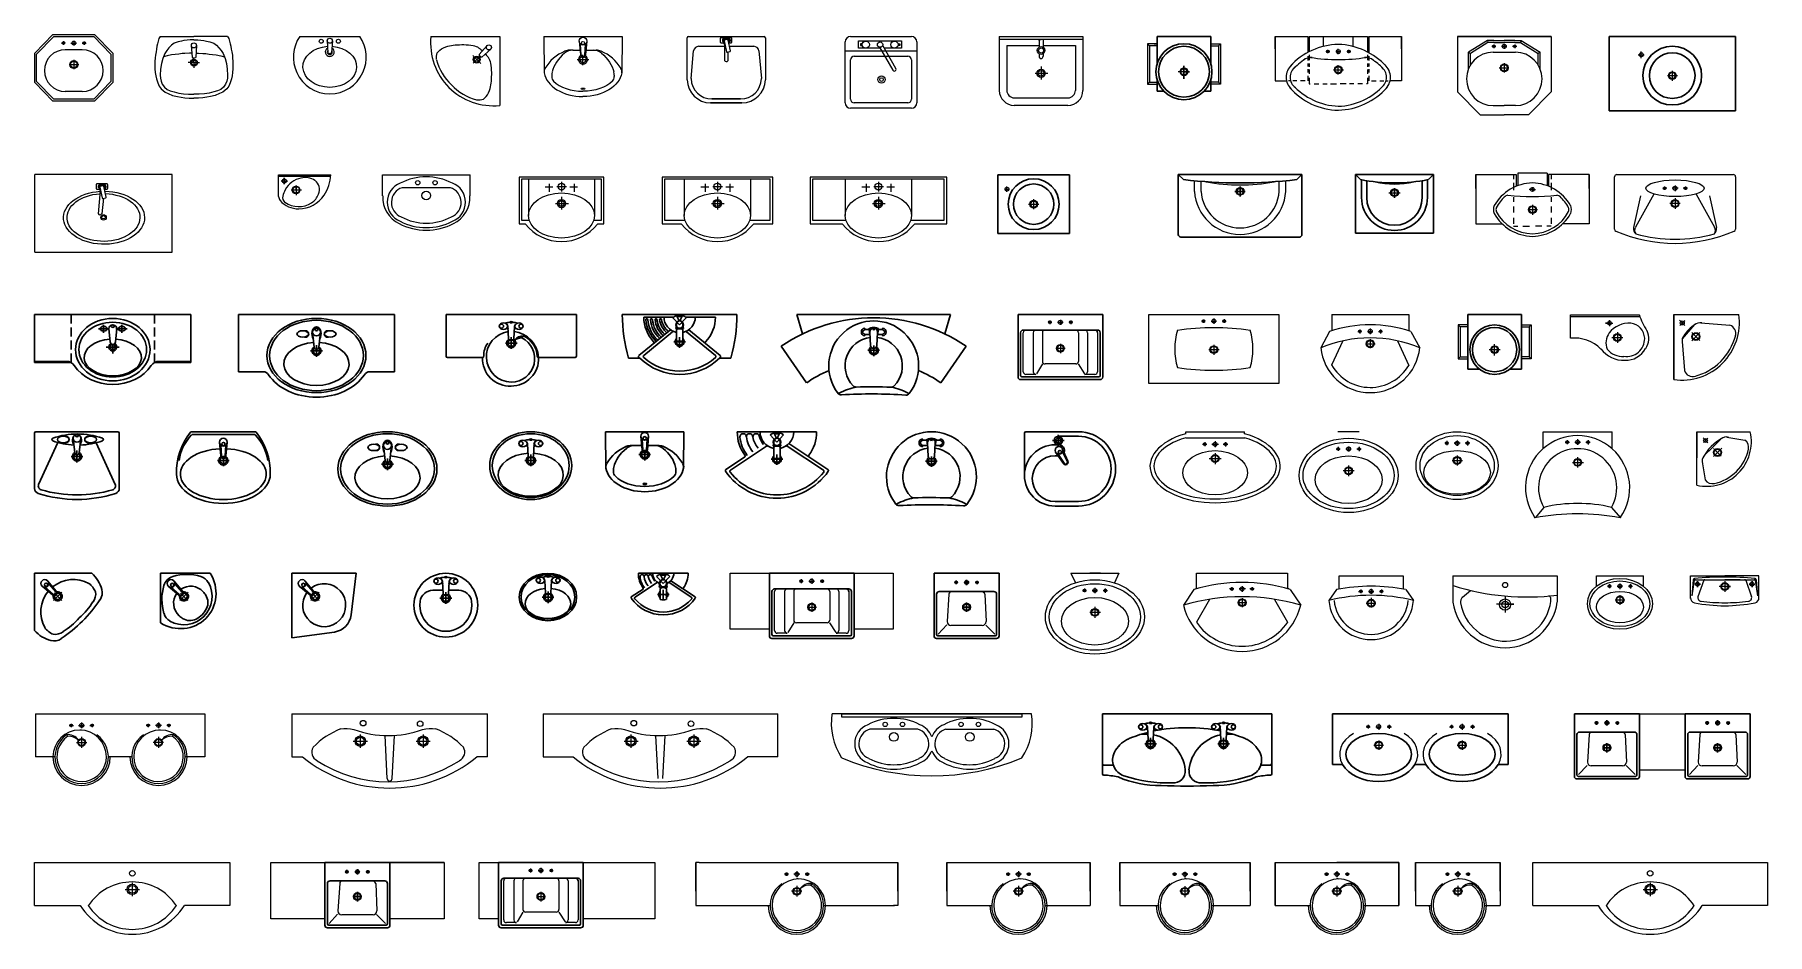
# Model space of a CAD drawing. Header units: millimetres. Extents: x 4027 to 17330, y 1997 to 8899.
import ezdxf

# ---------------------------------------------------------------- set-up
doc = ezdxf.new("R2010")
doc.units = ezdxf.units.MM

# ---------------------------------------------------------------- blocks, each defined once
blk = doc.blocks.new('$@$_rakovina3')
at = {"lineweight": 13}
for p, q in [((525, -20), (-525, -20)), ((-525, -20), (-525, -380)), ((-126, -95), (-66, -95)), ((-94, -71), (-94, -133)), ((-35, -93), (39, -93)), ((0, -56), (0, -130)), ((64, -95), (124, -95)), ((96, -71), (96, -133)), ((525, -380), (525, -20)), ((-45, -223), (53, -223)), ((0, -172), (0, -270)), ((-525, -380), (-276, -380)), ((276, -380), (525, -380))]:
    blk.add_line(p, q, dxfattribs=at)
at = {"lineweight": 5}
for p, q in [((506, -37), (-506, -37)), ((-506, -37), (-506, -352)), ((-254, -37), (-254, -315)), ((254, -37), (254, -315)), ((506, -352), (506, -37)), ((-506, -352), (-248, -352)), ((248, -352), (506, -352))]:
    blk.add_line(p, q, dxfattribs=at)
at = {"lineweight": 13}
blk.add_circle((0, -93), 26.3, dxfattribs=at)
at = {"lineweight": 5}
for radius in [31.9, 21.8]:
    blk.add_circle((0, -223), radius, dxfattribs=at)
at = {"lineweight": 13}
blk.add_arc((0, -164), 351, 218.0661, 321.9339, dxfattribs=at)
at = {"lineweight": 5}
blk.add_ellipse((0, -315), major_axis=(-254, 0), ratio=0.682328, dxfattribs=at)
blk = doc.blocks.new('$@$_rakovina_ugol')
at = {"lineweight": 13}
for p, q in [((-548, -20), (-20, -20)), ((-117, -89), (-178, -158)), ((-89, -117), (-158, -178)), ((-20, -20), (-20, -548)), ((-197, -197), (-227, -166)), ((-197, -197), (-224, -224)), ((-197, -197), (-169, -169)), ((-197, -197), (-166, -227)), ((-178, -158), (-179, -162)), ((-179, -162), (-178, -165)), ((-178, -165), (-175, -171)), ((-175, -171), (-173, -173)), ((-171, -175), (-173, -173)), ((-165, -178), (-171, -175)), ((-162, -179), (-165, -178)), ((-158, -178), (-162, -179))]:
    blk.add_line(p, q, dxfattribs=at)
at = {"lineweight": 9}
blk.add_circle((-103, -103), 19.7, dxfattribs=at)
at = {"lineweight": 0}
for radius in [26.2, 18.7]:
    blk.add_circle((-197, -197), radius, dxfattribs=at)
at = {"lineweight": 13}
blk.add_arc((-71, -71), 480, 173.9424, 276.0576, dxfattribs=at)
at = {"lineweight": 9}
for start, end in [(196.2213, 225), (225, 253.7787)]:
    blk.add_arc((-71, -71), 453, start, end, dxfattribs=at)
for points in [[(-505, -197), (-506, -179), (-508, -150), (-471, -114), (-423, -92), (-359, -83), (-294, -81), (-232, -85), (-186, -100), (-170, -116), (-156, -127), (-153, -130)], [(-197, -505), (-179, -506), (-150, -508), (-114, -471), (-92, -423), (-83, -359), (-81, -294), (-85, -232), (-100, -186), (-117, -170), (-127, -156), (-130, -153)]]:
    blk.add_open_spline(points, degree=3, knots=[0, 0, 0, 0, 52.011921, 80.07141, 149.093459, 206.619809, 274.043415, 344.149976, 392.541479, 414.710725, 428.0621, 428.0621, 428.0621, 428.0621], dxfattribs=at)
blk = doc.blocks.new('$@$_rakovina5')
at = {"lineweight": 13}
for p, q in [((-230, -20), (230, -20)), ((-20, -52), (-14, -144)), ((20, -52), (14, -144)), ((-14, -144), (-12, -147)), ((-12, -147), (-9, -149)), ((-9, -149), (-3, -151)), ((-3, -151), (0, -151)), ((3, -151), (0, -151)), ((9, -149), (3, -151)), ((12, -147), (9, -149)), ((14, -144), (12, -147))]:
    blk.add_line(p, q, dxfattribs=at)
for centre, radius in [((-66, -56), 15.2), ((0, -52), 19.3), ((66, -56), 15.2)]:
    blk.add_circle(centre, radius, dxfattribs=at)
for centre, radius, start, end in [((-5, -178), 275, 144.9147, 205.5417), ((5, -178), 275, 334.4583, 35.0853), ((0, -182), 278, 204.3749, 335.6251)]:
    blk.add_arc(centre, radius, start, end, dxfattribs=at)
at = {"lineweight": 5}
for radius, start, end in [(34.5, 117.6597, 62.3403), (19.1, 140.7325, 39.2675)]:
    blk.add_arc((0, -139), radius, start, end, dxfattribs=at)
at = {"lineweight": 5, "extrusion": (0, 0, -1)}
blk.add_ellipse((0, -252), major_axis=(206, 0), ratio=0.765899, start_param=4.794604, end_param=10.913359, dxfattribs=at)
blk = doc.blocks.new('$@$_rakovina4')
at = {"lineweight": 13}
for p, q in [((-287, -117), (-291, -139)), ((-284, -95), (-287, -117)), ((-279, -77), (-284, -95)), ((-274, -56), (-279, -77)), ((-269, -36), (-274, -56)), ((-258, -20), (-269, -36)), ((-258, -20), (0, -20)), ((-20, -89), (-14, -180)), ((258, -20), (0, -20)), ((20, -89), (14, -180)), ((258, -20), (269, -36)), ((269, -36), (274, -56)), ((274, -56), (279, -77)), ((279, -77), (284, -95)), ((284, -95), (287, -117)), ((287, -117), (291, -139)), ((-297, -185), (-300, -212)), ((-300, -212), (-300, -242)), ((-300, -242), (-299, -269)), ((-295, -163), (-297, -185)), ((-291, -139), (-295, -163)), ((0, -221), (-43, -221)), ((-14, -180), (-12, -184)), ((-12, -184), (-9, -185)), ((-9, -185), (-3, -187)), ((-3, -187), (0, -187)), ((0, -221), (0, -182)), ((3, -187), (0, -187)), ((0, -221), (0, -260)), ((0, -221), (43, -221)), ((9, -185), (3, -187)), ((12, -184), (9, -185)), ((14, -180), (12, -184)), ((291, -139), (295, -163)), ((295, -163), (297, -185)), ((297, -185), (300, -212)), ((300, -242), (299, -269)), ((300, -212), (300, -242)), ((-299, -269), (-297, -296)), ((-297, -296), (-293, -323)), ((-293, -323), (-288, -345)), ((-288, -345), (-278, -377)), ((-278, -377), (-267, -401)), ((278, -377), (267, -401)), ((288, -345), (278, -377)), ((293, -323), (288, -345)), ((297, -296), (293, -323)), ((299, -269), (297, -296)), ((-267, -401), (-252, -423)), ((-252, -423), (-222, -447)), ((-222, -447), (-197, -459)), ((-197, -459), (-164, -473)), ((-164, -473), (-127, -481)), ((-127, -481), (-98, -486)), ((-98, -486), (-69, -491)), ((-69, -491), (-36, -493)), ((-36, -493), (0, -495)), ((36, -493), (0, -495)), ((69, -491), (36, -493)), ((98, -486), (69, -491)), ((127, -481), (98, -486)), ((164, -473), (127, -481)), ((197, -459), (164, -473)), ((222, -447), (197, -459)), ((252, -423), (222, -447)), ((267, -401), (252, -423))]:
    blk.add_line(p, q, dxfattribs=at)
at = {"lineweight": 5}
for p, q in [((-209, -128), (-224, -152)), ((-192, -108), (-209, -128)), ((-173, -87), (-192, -108)), ((-152, -72), (-173, -87)), ((-122, -62), (-152, -72)), ((-96, -56), (-122, -62)), ((-77, -51), (-96, -56)), ((-53, -48), (-77, -51)), ((-29, -47), (-53, -48)), ((0, -47), (-29, -47)), ((0, -47), (29, -47)), ((29, -47), (53, -48)), ((53, -48), (77, -51)), ((77, -51), (96, -56)), ((96, -56), (122, -62)), ((122, -62), (152, -72)), ((152, -72), (173, -87)), ((173, -87), (192, -108)), ((192, -108), (209, -128)), ((209, -128), (224, -152)), ((-249, -228), (-256, -272)), ((-239, -189), (-249, -228)), ((-234, -176), (-239, -189)), ((-224, -152), (-234, -176)), ((-206, -168), (-234, -176)), ((-234, -176), (-234, -176)), ((-171, -162), (-206, -168)), ((-143, -158), (-171, -162)), ((-117, -155), (-143, -158)), ((-91, -152), (-117, -155)), ((-69, -150), (-91, -152)), ((-34, -148), (-69, -150)), ((-16, -148), (-34, -148)), ((16, -148), (34, -148)), ((34, -148), (69, -150)), ((69, -150), (91, -152)), ((91, -152), (117, -155)), ((117, -155), (143, -158)), ((143, -158), (171, -162)), ((171, -162), (206, -168)), ((206, -168), (234, -176)), ((224, -152), (234, -176)), ((234, -176), (239, -189)), ((234, -176), (234, -176)), ((239, -189), (249, -228)), ((249, -228), (256, -272)), ((-256, -272), (-258, -317)), ((-258, -317), (-257, -341)), ((-257, -341), (-252, -363)), ((-252, -363), (-243, -387)), ((-243, -387), (-226, -410)), ((243, -387), (226, -410)), ((252, -363), (243, -387)), ((257, -341), (252, -363)), ((256, -272), (258, -317)), ((258, -317), (257, -341)), ((-226, -410), (-206, -426)), ((-206, -426), (-182, -437)), ((-182, -437), (-152, -446)), ((-152, -446), (-116, -455)), ((-116, -455), (-80, -461)), ((-80, -461), (-41, -464)), ((-41, -464), (-14, -464)), ((-14, -464), (0, -464)), ((14, -464), (0, -464)), ((41, -464), (14, -464)), ((80, -461), (41, -464)), ((116, -455), (80, -461)), ((152, -446), (116, -455)), ((182, -437), (152, -446)), ((206, -426), (182, -437)), ((226, -410), (206, -426))]:
    blk.add_line(p, q, dxfattribs=at)
at = {"lineweight": 13}
blk.add_circle((0, -89), 19.7, dxfattribs=at)
at = {"lineweight": 5}
for radius in [26.2, 18.7]:
    blk.add_circle((0, -221), radius, dxfattribs=at)
blk = doc.blocks.new('$@$_rakovina2')
at = {"lineweight": 13}
for p, q in [((425, -20), (-425, -20)), ((-425, -20), (-425, -380)), ((-126, -95), (-66, -95)), ((-94, -71), (-94, -133)), ((-35, -93), (39, -93)), ((0, -56), (0, -130)), ((64, -95), (124, -95)), ((96, -71), (96, -133)), ((425, -380), (425, -20)), ((-45, -223), (53, -223)), ((0, -172), (0, -270)), ((-425, -380), (-276, -380)), ((276, -380), (425, -380))]:
    blk.add_line(p, q, dxfattribs=at)
at = {"lineweight": 5}
for p, q in [((406, -37), (-406, -37)), ((-406, -37), (-406, -352)), ((-254, -37), (-254, -315)), ((254, -37), (254, -315)), ((406, -352), (406, -37)), ((-406, -352), (-248, -352)), ((248, -352), (406, -352))]:
    blk.add_line(p, q, dxfattribs=at)
at = {"lineweight": 13}
blk.add_circle((0, -93), 26.3, dxfattribs=at)
at = {"lineweight": 5}
for radius in [31.9, 21.8]:
    blk.add_circle((0, -223), radius, dxfattribs=at)
at = {"lineweight": 13}
blk.add_arc((0, -164), 351, 218.0661, 321.9339, dxfattribs=at)
at = {"lineweight": 5}
blk.add_ellipse((0, -315), major_axis=(-254, 0), ratio=0.682328, dxfattribs=at)
blk = doc.blocks.new('$@$_rakovina1')
at = {"lineweight": 13}
for p, q in [((325, -20), (-325, -20)), ((-325, -20), (-325, -380)), ((-126, -95), (-66, -95)), ((-94, -71), (-94, -133)), ((-35, -93), (39, -93)), ((0, -56), (0, -130)), ((64, -95), (124, -95)), ((96, -71), (96, -133)), ((325, -380), (325, -20)), ((-45, -223), (53, -223)), ((0, -172), (0, -270)), ((-325, -380), (-276, -380)), ((276, -380), (325, -380))]:
    blk.add_line(p, q, dxfattribs=at)
at = {"lineweight": 5}
for p, q in [((306, -37), (-306, -37)), ((-306, -37), (-306, -352)), ((-254, -37), (-254, -315)), ((254, -37), (254, -315)), ((306, -352), (306, -37)), ((-306, -352), (-248, -352)), ((248, -352), (306, -352))]:
    blk.add_line(p, q, dxfattribs=at)
at = {"lineweight": 13}
blk.add_circle((0, -93), 26.3, dxfattribs=at)
at = {"lineweight": 5}
for radius in [31.9, 21.8]:
    blk.add_circle((0, -223), radius, dxfattribs=at)
at = {"lineweight": 13}
blk.add_arc((0, -164), 351, 218.0661, 321.9339, dxfattribs=at)
at = {"lineweight": 5}
blk.add_ellipse((0, -315), major_axis=(-254, 0), ratio=0.682328, dxfattribs=at)
blk = doc.blocks.new('OPERA  720x600x850')
at = {"lineweight": 13}
for p, q in [((0, 0), (-720, 0)), ((-720, 0), (0, 0)), ((-720, 0), (-720, -425)), ((0, 0), (0, -425)), ((-720, -425), (-545, -600)), ((0, -425), (-175, -600)), ((-545, -600), (-360, -600)), ((-175, -600), (-360, -600))]:
    blk.add_line(p, q, dxfattribs=at)
at = {"lineweight": 5}
for p, q in [((-490, -30), (-635, -121)), ((-635, -248), (-635, -121)), ((-635, -121), (-620, -129)), ((-485, -45), (-620, -129)), ((-620, -219), (-620, -129)), ((-490, -30), (-485, -45)), ((-440, -30), (-490, -30)), ((-440, -45), (-485, -45)), ((-456, -75), (-424, -75)), ((-445, -120), (-360, -120)), ((-440, -30), (-360, -30)), ((-440, -45), (-360, -45)), ((-440, -62), (-440, -89)), ((-382, -75), (-341, -75)), ((-280, -30), (-360, -30)), ((-280, -45), (-360, -45)), ((-360, -56), (-360, -93)), ((-360, -120), (-275, -120)), ((-296, -75), (-263, -75)), ((-280, -30), (-230, -30)), ((-280, -45), (-235, -45)), ((-280, -62), (-280, -89)), ((-230, -30), (-235, -45)), ((-235, -45), (-100, -129)), ((-230, -30), (-85, -121)), ((-85, -121), (-100, -129)), ((-100, -219), (-100, -129)), ((-85, -248), (-85, -121)), ((-399, -240), (-326, -240)), ((-360, -204), (-360, -276)), ((-445, -530), (-360, -530)), ((-275, -530), (-360, -530))]:
    blk.add_line(p, q, dxfattribs=at)
for centre, radius in [((-440, -75), 10), ((-360, -75), 15), ((-280, -75), 10), ((-360, -240), 30)]:
    blk.add_circle(centre, radius, dxfattribs=at)
at = {"lineweight": 13}
blk.add_circle((-360, -240), 25, dxfattribs=at)
at = {"lineweight": 5}
for centre, start, end in [((-445, -325), 90, 270), ((-275, -325), 270, 90)]:
    blk.add_arc(centre, 205, start, end, dxfattribs=at)
blk = doc.blocks.new('Waschtisch - Konsole LOOP 550x450 D390')
at = {"lineweight": 25}
for p, q in [((-550, -450), (-550, 0)), ((-550, 0), (0, 0)), ((0, 0), (0, -450)), ((0, -450), (-550, -450))]:
    blk.add_line(p, q, dxfattribs=at)
at = {"lineweight": 5}
for p, q in [((-499, -110), (-460, -110)), ((-480, -130), (-480, -90)), ((-315, -225), (-236, -225)), ((-275, -263), (-275, -187))]:
    blk.add_line(p, q, dxfattribs=at)
for centre, radius in [((-480, -110), 15), ((-275, -225), 30)]:
    blk.add_circle(centre, radius, dxfattribs=at)
at = {"lineweight": 25}
for radius in [195, 155, 25]:
    blk.add_circle((-275, -225), radius, dxfattribs=at)
blk = doc.blocks.new('PURE BASIC 650x500')
at = {"lineweight": 25}
for p, q in [((-650, 0), (-650, -480)), ((-650, 0), (0, 0)), ((-610, -120), (-46, -120)), ((0, 0), (0, -480)), ((-630, -140), (-630, -460)), ((-20, -140), (-20, -470)), ((-630, -500), (-20, -500)), ((-620, -480), (-30, -480))]:
    blk.add_line(p, q, dxfattribs=at)
at = {"lineweight": 13}
for p, q in [((-650, -480), (-650, 0)), ((-650, 0), (0, 0)), ((0, 0), (0, -480)), ((-463, -120), (-610, -120)), ((-463, -120), (-443, -120)), ((-40, -120), (-443, -120)), ((-419, -60), (-390, -60)), ((-405, -46), (-405, -75)), ((-346, -60), (-304, -60)), ((-325, -41), (-325, -81)), ((-258, -60), (-231, -60)), ((-245, -47), (-245, -74)), ((-630, -470), (-630, -140)), ((-610, -440), (-610, -140)), ((-533, -140), (-533, -440)), ((-360, -260), (-289, -260)), ((-325, -225), (-325, -297)), ((-117, -140), (-117, -440)), ((-40, -140), (-40, -440)), ((-20, -140), (-20, -470)), ((-630, -460), (-630, -470)), ((-20, -500), (-630, -500)), ((-30, -480), (-620, -480)), ((-513, -460), (-590, -460)), ((-117, -460), (-137, -460)), ((-60, -460), (-117, -460)), ((-20, -460), (-20, -470))]:
    blk.add_line(p, q, dxfattribs=at)
at = {"lineweight": 5}
for p, q in [((-463, -140), (-463, -360)), ((-187, -140), (-187, -360)), ((-463, -380), (-508, -455)), ((-207, -380), (-443, -380)), ((-188, -379), (-140, -455))]:
    blk.add_line(p, q, dxfattribs=at)
at = {"lineweight": 13}
for centre, radius in [((-405, -60), 10), ((-325, -60), 15), ((-245, -60), 10), ((-325, -260), 30), ((-325, -260), 25)]:
    blk.add_circle(centre, radius, dxfattribs=at)
at = {"lineweight": 25}
blk.add_circle((-325, -260), 25, dxfattribs=at)
for centre, radius, start, end in [((-610, -140), 20, 90, 180), ((-60, -140), 20, 0, 90), ((-40, -140), 20, 0, 90), ((-630, -480), 20, 180, 270), ((-620, -470), 10, 180, 270), ((-30, -470), 10, 270, 0), ((-20, -480), 20, 270, 0)]:
    blk.add_arc(centre, radius, start, end, dxfattribs=at)
at = {"lineweight": 13}
for centre, radius, start, end in [((-610, -140), 20, 90, 180), ((-590, -140), 20, 90, 180), ((-513, -140), 20, 90, 180), ((-137, -140), 20, 0, 90), ((-60, -140), 20, 0, 90), ((-40, -140), 20, 0, 90), ((-630, -480), 20, 180, 270), ((-620, -470), 10, 180, 270), ((-590, -440), 20, 180, 270), ((-513, -440), 20, 180, 270), ((-137, -440), 20, 270, 0), ((-60, -440), 20, 270, 0), ((-30, -470), 10, 270, 0), ((-20, -480), 20, 270, 0)]:
    blk.add_arc(centre, radius, start, end, dxfattribs=at)
at = {"lineweight": 5}
for centre, start, end in [((-443, -140), 90, 180), ((-207, -140), 0, 90), ((-443, -360), 180, 270), ((-207, -360), 270, 0)]:
    blk.add_arc(centre, 20, start, end, dxfattribs=at)
blk = doc.blocks.new('Kombination PURE BASIC 1250x500')
at = {"lineweight": 5}
for p, q in [((-1250, 0), (-950, 0)), ((-1250, -430), (-1250, 0)), ((-300, 0), (0, 0)), ((0, 0), (0, -430)), ((-950, -430), (-1250, -430)), ((0, -430), (-300, -430))]:
    blk.add_line(p, q, dxfattribs=at)
at = {"lineweight": 25}
blk.add_blockref('PURE BASIC 650x500', (-300, 0), dxfattribs=at)
blk = doc.blocks.new('Kombination PURE BASIC 1350x500 -1')
at = {"lineweight": 5}
for p, q in [((-1350, 0), (-1200, 0)), ((-1350, -430), (-1350, 0)), ((-550, 0), (0, 0)), ((0, 0), (0, -430)), ((-1200, -430), (-1350, -430)), ((0, -430), (-550, -430))]:
    blk.add_line(p, q, dxfattribs=at)
at = {"lineweight": 25}
blk.add_blockref('PURE BASIC 650x500', (-550, 0), dxfattribs=at)
blk = doc.blocks.new('Edition  NAGANO 1000x530')
at = {"lineweight": 13}
for p, q in [((-1000, 0), (-51, 0)), ((-1000, 0), (0, 0)), ((-1000, -530), (-1000, 0)), ((0, 0), (0, -530)), ((-593, -51), (-568, -51)), ((-593, -51), (-568, -51)), ((-580, -38), (-580, -64)), ((-521, -51), (-480, -51)), ((-521, -51), (-480, -51)), ((-500, -32), (-500, -71)), ((-434, -51), (-405, -51)), ((-434, -51), (-405, -51)), ((-420, -37), (-420, -65)), ((-500, -232), (-500, -310)), ((-538, -270), (-459, -270)), ((0, -530), (-1000, -530))]:
    blk.add_line(p, q, dxfattribs=at)
for centre, radius in [((-580, -51), 10), ((-500, -51), 15), ((-420, -51), 10), ((-500, -270), 30), ((-500, -270), 25)]:
    blk.add_circle(centre, radius, dxfattribs=at)
for centre, radius, start, end in [((-279, -265), 521, 164.0576, 195.9424), ((-500, -2072), 1970, 81.8288, 98.1712), ((-721, -265), 521, 344.0576, 15.9424), ((-500, 1542), 1970, 261.8288, 278.1712)]:
    blk.add_arc(centre, radius, start, end, dxfattribs=at)
blk = doc.blocks.new('PURE  BASIC 500x500')
at = {"lineweight": 25}
for p, q in [((-500, -480), (-500, 0)), ((-500, 0), (0, 0)), ((0, 0), (0, -480)), ((-343, -70), (-317, -70)), ((-330, -56), (-330, -84)), ((-268, -70), (-231, -70)), ((-250, -50), (-250, -91)), ((-183, -70), (-157, -70)), ((-170, -58), (-170, -84)), ((-480, -470), (-480, -160)), ((-40, -140), (-460, -140)), ((-285, -260), (-215, -260)), ((-250, -225), (-250, -297)), ((-20, -160), (-20, -470)), ((-20, -500), (-480, -500)), ((-30, -480), (-470, -480))]:
    blk.add_line(p, q, dxfattribs=at)
at = {"lineweight": 5}
for p, q in [((-386, -160), (-400, -370)), ((-109, -160), (-100, -370)), ((-402, -396), (-467, -466)), ((-102, -397), (-34, -466)), ((-130, -400), (-370, -400))]:
    blk.add_line(p, q, dxfattribs=at)
for centre, radius in [((-330, -70), 10), ((-250, -70), 15), ((-170, -70), 10), ((-250, -260), 30)]:
    blk.add_circle(centre, radius, dxfattribs=at)
at = {"lineweight": 25}
blk.add_circle((-250, -260), 25, dxfattribs=at)
for centre, radius, start, end in [((-460, -160), 20, 90, 180), ((-40, -160), 20, 0, 90), ((-480, -480), 20, 180, 270), ((-470, -470), 10, 180, 270), ((-30, -470), 10, 270, 0), ((-20, -480), 20, 270, 0)]:
    blk.add_arc(centre, radius, start, end, dxfattribs=at)
at = {"lineweight": 5}
for centre, radius, start, end in [((-366, -160), 20, 85.9102, 180.1162), ((-140, -173), 33.5, 23.0933, 81.7641), ((-370, -370), 30, 180, 270), ((-130, -370), 30, 270, 0)]:
    blk.add_arc(centre, radius, start, end, dxfattribs=at)
blk = doc.blocks.new('Kombination PURE BASIC 1350x500')
at = {"lineweight": 5}
for p, q in [((-850, 0), (-500, 0)), ((-850, -430), (-500, -430))]:
    blk.add_line(p, q, dxfattribs=at)
for p in [(-850, 0), (0, 0)]:
    blk.add_blockref('PURE  BASIC 500x500', p, dxfattribs=at)
blk = doc.blocks.new('Kombination PURE BASIC 1330x500')
at = {"lineweight": 5}
for p, q in [((0, 0), (415, 0)), ((-915, 0), (-500, 0)), ((-915, -430), (-915, 0)), ((415, 0), (0, 0)), ((415, 0), (415, -430)), ((-500, -430), (-915, -430)), ((415, -430), (0, -430))]:
    blk.add_line(p, q, dxfattribs=at)
blk.add_blockref('PURE  BASIC 500x500', (0, 0), dxfattribs=at)
blk = doc.blocks.new('Unterbau LOOP 420x560 D380')
at = {"lineweight": 25}
for p, q in [((-410, 0), (0, 0)), ((-410, -420), (-410, 0)), ((0, 0), (0, -420)), ((-322, -420), (-410, -420)), ((0, -420), (-88, -420))]:
    blk.add_line(p, q, dxfattribs=at)
at = {"lineweight": 5}
for p, q in [((-410, 0), (-410, -80)), ((-485, -80), (-485, -340)), ((-410, -80), (-485, -80)), ((-485, -80), (-470, -95)), ((-470, -95), (-470, -325)), ((-410, -95), (-470, -95)), ((-410, -80), (-438, -80)), ((0, -80), (75, -80)), ((0, -80), (28, -80)), ((0, -95), (60, -95)), ((75, -80), (60, -95)), ((60, -95), (60, -325)), ((75, -80), (75, -340)), ((-205, -315), (-205, -227)), ((-485, -340), (-470, -325)), ((-485, -340), (-410, -340)), ((-470, -325), (-410, -325)), ((-248, -270), (-163, -270)), ((60, -325), (0, -325)), ((75, -340), (0, -340)), ((75, -340), (60, -325))]:
    blk.add_line(p, q, dxfattribs=at)
at = {"lineweight": 25}
for radius in [190, 170, 25]:
    blk.add_circle((-205, -270), radius, dxfattribs=at)
at = {"lineweight": 5}
blk.add_circle((-205, -270), 30, dxfattribs=at)
blk = doc.blocks.new('Edition So Ho N. Y. 600x450')
at = {"lineweight": 25}
for p, q in [((-600, 0), (-560, -40)), ((-600, -450), (-600, 0)), ((-600, 0), (0, 0)), ((0, 0), (-40, -40)), ((0, 0), (0, -450)), ((-553, -177), (-553, -41)), ((-513, -177), (-513, -48)), ((-300, -104), (-300, -179)), ((-87, -177), (-87, -48)), ((-47, -177), (-47, -41)), ((0, -450), (-600, -450))]:
    blk.add_line(p, q, dxfattribs=at)
at = {"lineweight": 5}
blk.add_line((-343, -140), (-256, -140), dxfattribs=at)
blk.add_circle((-300, -140), 30, dxfattribs=at)
at = {"lineweight": 25}
blk.add_circle((-300, -140), 25, dxfattribs=at)
for centre, radius, start, end in [((-300, 1299), 1364, 259.0154, 280.9846), ((-300, -177), 253, 180, 0), ((-300, -177), 213, 180, 0)]:
    blk.add_arc(centre, radius, start, end, dxfattribs=at)
at = {"lineweight": 5}
blk.add_arc((-300, 568), 642, 256.548, 283.452, dxfattribs=at)
blk = doc.blocks.new('Edition So Ho N. Y. 950x480')
at = {"lineweight": 25}
for p, q in [((-950, 0), (0, 0)), ((-950, -460), (-950, 0)), ((-950, 0), (-910, -40)), ((0, 0), (-40, -40)), ((0, 0), (0, -460)), ((-515, -130), (-435, -130)), ((-475, -93), (-475, -168)), ((-20, -480), (-930, -480))]:
    blk.add_line(p, q, dxfattribs=at)
at = {"lineweight": 5}
for p, q in [((-825, -130), (-825, -49)), ((-775, -130), (-775, -53)), ((-175, -130), (-175, -53)), ((-125, -130), (-125, -49))]:
    blk.add_line(p, q, dxfattribs=at)
blk.add_circle((-475, -130), 30, dxfattribs=at)
at = {"lineweight": 25}
blk.add_circle((-475, -130), 25, dxfattribs=at)
for centre, radius, start, end in [((-475, 3732), 3797, 263.4215, 276.5785), ((-930, -460), 20, 180, 270), ((-20, -460), 20, 270, 0)]:
    blk.add_arc(centre, radius, start, end, dxfattribs=at)
at = {"lineweight": 5}
for centre, radius, start, end in [((-475, -109), 351, 183.3694, 356.6306), ((-475, -109), 301, 183.9499, 356.0501), ((-475, 1380), 1460, 259.7369, 280.2631)]:
    blk.add_arc(centre, radius, start, end, dxfattribs=at)
blk = doc.blocks.new('Unterbau LOOP 420x560 D430')
at = {"lineweight": 25}
for p, q in [((-410, -205), (-410, 0)), ((-410, 0), (0, 0)), ((0, 0), (0, -205)), ((-410, -420), (-410, -335)), ((0, -335), (0, -420)), ((-359, -420), (-410, -420)), ((0, -420), (-51, -420))]:
    blk.add_line(p, q, dxfattribs=at)
at = {"lineweight": 5}
for p, q in [((-410, 0), (-410, -55)), ((-410, -55), (-485, -55)), ((-485, -55), (-485, -365)), ((-485, -55), (-470, -70)), ((-410, -70), (-470, -70)), ((-470, -70), (-470, -350)), ((-435, -55), (-410, -55)), ((-410, -55), (-435, -55)), ((0, -55), (75, -55)), ((0, -70), (60, -70)), ((75, -55), (60, -70)), ((60, -70), (60, -350)), ((75, -55), (75, -365)), ((-205, -224), (-205, -270)), ((-205, -270), (-205, -224)), ((-485, -365), (-470, -350)), ((-485, -365), (-410, -365)), ((-470, -350), (-410, -350)), ((-205, -270), (-249, -270)), ((-205, -325), (-205, -270)), ((-205, -270), (-205, -325)), ((-163, -270), (-205, -270)), ((-205, -270), (-163, -270)), ((60, -350), (0, -350)), ((75, -365), (0, -365)), ((75, -365), (60, -350))]:
    blk.add_line(p, q, dxfattribs=at)
at = {"lineweight": 25}
for radius in [215, 195, 25]:
    blk.add_circle((-205, -270), radius, dxfattribs=at)
at = {"lineweight": 5}
blk.add_circle((-205, -270), 30, dxfattribs=at)
blk = doc.blocks.new('Unterschrank LOOP 970x570')
at = {"lineweight": 25}
for p, q in [((-970, 0), (0, 0)), ((-970, -570), (-970, 0)), ((0, 0), (0, -570)), ((0, -570), (-970, -570))]:
    blk.add_line(p, q, dxfattribs=at)
at = {"lineweight": 5}
for p, q in [((-723, -165), (-723, -115)), ((-747, -140), (-702, -140)), ((-485, -263), (-485, -340)), ((-522, -300), (-444, -300))]:
    blk.add_line(p, q, dxfattribs=at)
for centre, radius in [((-723, -140), 15), ((-485, -300), 30)]:
    blk.add_circle(centre, radius, dxfattribs=at)
at = {"lineweight": 25}
for radius in [225, 175, 25]:
    blk.add_circle((-485, -300), radius, dxfattribs=at)
blk = doc.blocks.new('NEW HAVEN  800x565x870 (970x380)')
at = {"lineweight": 13}
for p, q in [((-970, 0), (-970, -340)), ((-970, 0), (-720, 0)), ((-970, -95), (-970, 0)), ((-720, 0), (-720, -122)), ((-710, 0), (-710, -116)), ((-710, 0), (-261, 0)), ((-598, 0), (-372, 0)), ((-598, -74), (-598, 0)), ((-372, 0), (-261, 0)), ((-372, -76), (-372, 0)), ((-261, 0), (-261, -118)), ((-251, 0), (-251, -123)), ((-251, 0), (0, 0)), ((0, 0), (0, -340)), ((0, -95), (0, 0)), ((-970, -340), (-882, -340)), ((0, -340), (-88, -340))]:
    blk.add_line(p, q, dxfattribs=at)
at = {"lineweight": 5}
for p, q in [((-578, -115), (-552, -115)), ((-565, -128), (-565, -102)), ((-505, -115), (-465, -115)), ((-485, -134), (-485, -95)), ((-418, -115), (-392, -115)), ((-405, -128), (-405, -102)), ((-720, -150), (-720, -185)), ((-720, -206), (-720, -231)), ((-720, -251), (-720, -277)), ((-710, -139), (-710, -180)), ((-710, -207), (-710, -232)), ((-710, -254), (-710, -287)), ((-522, -255), (-445, -255)), ((-485, -291), (-485, -220)), ((-261, -139), (-261, -180)), ((-261, -207), (-261, -232)), ((-261, -254), (-261, -287)), ((-251, -150), (-251, -185)), ((-251, -206), (-251, -231)), ((-251, -251), (-251, -277)), ((-851, -340), (-868, -340)), ((-804, -340), (-834, -340)), ((-740, -340), (-775, -340)), ((-720, -301), (-720, -340)), ((-710, -318), (-710, -364)), ((-710, -364), (-700, -364)), ((-671, -364), (-634, -364)), ((-603, -364), (-572, -364)), ((-544, -364), (-500, -364)), ((-426, -364), (-470, -364)), ((-367, -364), (-398, -364)), ((-299, -364), (-336, -364)), ((-261, -364), (-270, -364)), ((-261, -318), (-261, -364)), ((-251, -301), (-251, -340)), ((-230, -340), (-195, -340)), ((-166, -340), (-136, -340)), ((-119, -340), (-102, -340)), ((-89, -312), (-85, -312)), ((0, -340), (0, -340))]:
    blk.add_line(p, q, dxfattribs=at)
for centre, radius in [((-565, -115), 10), ((-485, -115), 15), ((-405, -115), 10), ((-485, -255), 30)]:
    blk.add_circle(centre, radius, dxfattribs=at)
at = {"lineweight": 13}
blk.add_circle((-485, -255), 25, dxfattribs=at)
for centre, radius, start, end in [((-477, -566), 506, 90.9049, 138.3039), ((-501, -583), 523, 42.499, 88.2922), ((-755, -312), 130, 134.9547, 225.0453), ((-215, -312), 130, 312.8769, 47.1231), ((-477, -59), 506, 221.0097, 269.0951), ((-501, -42), 523, 271.7078, 318.1738)]:
    blk.add_arc(centre, radius, start, end, dxfattribs=at)
at = {"lineweight": 5}
for centre, radius, start, end in [((-755, -312), 100, 126.9326, 233.0674), ((-462, -596), 506, 123.1923, 137.6832), ((-692, -258), 98.2, 86.6496, 129.9107), ((-485, 1126), 1303, 260.6065, 279.3935), ((-278, -258), 98.2, 50.0893, 93.3504), ((-503, -586), 496, 41.8172, 54.5241), ((-215, -312), 100, 308.088, 51.912), ((-462, -29), 506, 222.3168, 267.4305), ((-503, -39), 496, 272.07, 318.1828), ((-503, -39), 496, 327.3673, 327.3947), ((-503, -586), 496, 32.6053, 32.6327)]:
    blk.add_arc(centre, radius, start, end, dxfattribs=at)
blk = doc.blocks.new('NEW HAVEN  600x485x850 (870x340)')
at = {"lineweight": 13}
for p, q in [((-870, 0), (-870, -380)), ((-870, 0), (-559, 0)), ((-559, 0), (-559, -91)), ((-322, 10), (-548, 10)), ((-548, 10), (-548, -86)), ((-322, 10), (-322, -86)), ((0, 0), (-311, 0)), ((-311, 0), (-311, -91)), ((0, 0), (0, -380)), ((0, -109), (0, 0)), ((-870, -380), (-667, -380)), ((0, -380), (-203, -380))]:
    blk.add_line(p, q, dxfattribs=at)
at = {"lineweight": 5}
for p, q in [((-870, -109), (-870, 0)), ((-580, 0), (-580, -35)), ((-290, 0), (-290, -35)), ((-580, -64), (-580, -121)), ((-435, -115), (-459, -115)), ((-435, -99), (-435, -132)), ((-435, -115), (-411, -115)), ((-290, -64), (-290, -121)), ((-580, -175), (-580, -210)), ((-580, -247), (-580, -292)), ((-435, -233), (-435, -310)), ((-290, -175), (-290, -210)), ((-290, -247), (-290, -292)), ((-580, -333), (-580, -380)), ((-580, -396), (-546, -396)), ((-508, -396), (-458, -396)), ((-471, -270), (-395, -270)), ((-362, -396), (-412, -396)), ((-290, -396), (-324, -396)), ((-290, -333), (-290, -380))]:
    blk.add_line(p, q, dxfattribs=at)
for centre, radius in [((-435, -115), 15), ((-435, -270), 30)]:
    blk.add_circle(centre, radius, dxfattribs=at)
at = {"lineweight": 13}
blk.add_circle((-435, -270), 25, dxfattribs=at)
for centre, radius, start, end in [((-428, -411), 346, 91.1177, 150.268), ((-442, -411), 346, 29.732, 88.8823), ((-655, -270), 80, 157.578, 202.422), ((-215, -270), 80, 337.578, 22.422), ((-215, -270), 80, 337.578, 22.422), ((-428, -129), 346, 209.732, 268.8823), ((-442, -129), 346, 271.1177, 330.268)]:
    blk.add_arc(centre, radius, start, end, dxfattribs=at)
at = {"lineweight": 5}
for centre, radius, start, end in [((-655, -270), 80, 157.578, 202.422), ((-655, -270), 60, 165.6152, 194.3848), ((-655, -270), 60, 165.6152, 194.3848), ((-429, -407), 322, 132.5892, 151.8138), ((-618, -205), 45.4, 95.6665, 137.0518), ((-435, 1601), 1771, 263.9076, 276.0924), ((-252, -205), 45.4, 42.9482, 84.3335), ((-441, -407), 322, 28.1862, 47.4108), ((-215, -270), 60, 345.6152, 14.3848), ((-215, -270), 60, 345.6152, 14.3848), ((-429, -133), 322, 208.1862, 268.915), ((-441, -133), 322, 271.085, 331.8138)]:
    blk.add_arc(centre, radius, start, end, dxfattribs=at)
blk = doc.blocks.new('STRATOS 900x600x850')
at = {"lineweight": 13}
for p, q in [((-700, 0), (0, 0)), ((-700, -118), (-700, 0)), ((0, 0), (0, -118)), ((-720, -124), (-800, -245)), ((20, -124), (100, -245))]:
    blk.add_line(p, q, dxfattribs=at)
at = {"lineweight": 5}
for p, q in [((-412, -120), (-447, -120)), ((-429, -107), (-429, -135)), ((-324, -120), (-373, -120)), ((-350, -100), (-350, -142)), ((-257, -120), (-290, -120)), ((-273, -107), (-273, -133)), ((8, -120), (0, -120)), ((-600, -200), (-700, -376)), ((-386, -225), (-313, -225)), ((-350, -191), (-350, -261)), ((-100, -200), (0, -376))]:
    blk.add_line(p, q, dxfattribs=at)
for centre, radius in [((-429, -120), 10), ((-350, -120), 15), ((-273, -120), 10), ((-350, -225), 30)]:
    blk.add_circle(centre, radius, dxfattribs=at)
at = {"lineweight": 13}
blk.add_circle((-350, -225), 25, dxfattribs=at)
for centre, radius, start, end in [((-350, -1376), 1306, 73.5374, 106.4626), ((-350, -1770), 1590, 73.5616, 106.4384), ((-350, -137), 463, 193.461, 346.539)]:
    blk.add_arc(centre, radius, start, end, dxfattribs=at)
at = {"lineweight": 5}
blk.add_arc((-350, -135), 425, 214.4892, 325.5449, dxfattribs=at)
blk = doc.blocks.new('AMADEA 760x650x850')
at = {"lineweight": 13}
for p, q in [((-370, 0), (0, 0)), ((-370, 0), (-335, -73)), ((-142, 0), (-225, 0)), ((0, 0), (-35, -73))]:
    blk.add_line(p, q, dxfattribs=at)
at = {"lineweight": 5}
for p, q in [((-281, -132), (-249, -132)), ((-265, -116), (-265, -146)), ((-207, -132), (-164, -132)), ((-185, -112), (-185, -152)), ((-121, -132), (-89, -132)), ((-105, -117), (-105, -149)), ((-185, -258), (-185, -342)), ((-142, -300), (-225, -300))]:
    blk.add_line(p, q, dxfattribs=at)
for centre, radius in [((-265, -132), 10), ((-185, -132), 15), ((-105, -132), 10), ((-185, -300), 30)]:
    blk.add_circle(centre, radius, dxfattribs=at)
at = {"lineweight": 13}
blk.add_circle((-185, -300), 25, dxfattribs=at)
for centre, major_axis, ratio in [((-185, -335), (-380, 0), 0.75), ((-185, -368), (-257, 0), 0.709943)]:
    blk.add_ellipse(centre, major_axis=major_axis, ratio=ratio, dxfattribs=at)
at = {"lineweight": 5}
blk.add_ellipse((-185, -335), major_axis=(-350, 0), ratio=0.728571, dxfattribs=at)
blk = doc.blocks.new('AMADEA  500x390x850 (висяч.)')
at = {"lineweight": 13}
for p, q in [((-360, 0), (0, 0)), ((-360, -80), (-360, 0)), ((0, -80), (0, 0))]:
    blk.add_line(p, q, dxfattribs=at)
at = {"lineweight": 5}
for p, q in [((-276, -80), (-247, -80)), ((-260, -65), (-260, -94)), ((-202, -80), (-160, -80)), ((-180, -60), (-180, -103)), ((-115, -80), (-83, -80)), ((-100, -65), (-100, -97)), ((-217, -185), (-143, -185)), ((-180, -150), (-180, -222))]:
    blk.add_line(p, q, dxfattribs=at)
for centre, radius in [((-260, -80), 10), ((-180, -80), 15), ((-100, -80), 10), ((-180, -185), 30)]:
    blk.add_circle(centre, radius, dxfattribs=at)
at = {"lineweight": 13}
blk.add_circle((-180, -185), 25, dxfattribs=at)
for centre, major_axis, ratio in [((-180, -215), (-250, 0), 0.78), ((-180, -240), (-180, 0), 0.666667)]:
    blk.add_ellipse(centre, major_axis=major_axis, ratio=ratio, dxfattribs=at)
at = {"lineweight": 5}
blk.add_ellipse((-180, -215), major_axis=(-230, 0), ratio=0.76087, dxfattribs=at)
blk = doc.blocks.new('AMADEA 630x520x850')
at = {"lineweight": 5}
for p, q in [((-79, -88), (-108, -88)), ((-93, -71), (-93, -103)), ((10, -88), (-35, -88)), ((-13, -68), (-13, -108)), ((84, -88), (50, -88)), ((67, -71), (67, -105)), ((-51, -220), (29, -220)), ((-13, -183), (-13, -260))]:
    blk.add_line(p, q, dxfattribs=at)
for centre, radius in [((-93, -88), 10), ((-13, -88), 15), ((67, -88), 10), ((-13, -220), 30)]:
    blk.add_circle(centre, radius, dxfattribs=at)
at = {"lineweight": 13}
blk.add_circle((-13, -220), 25, dxfattribs=at)
for centre, major_axis, ratio in [((-13, -260), (-315, 0), 0.825397), ((-13, -312), (-255, 0), 0.656863)]:
    blk.add_ellipse(centre, major_axis=major_axis, ratio=ratio, dxfattribs=at)
at = {"lineweight": 5}
blk.add_ellipse((-13, -260), major_axis=(-285, 0), ratio=0.807018, dxfattribs=at)
blk = doc.blocks.new('STRATOS 760x600x850')
at = {"lineweight": 13}
for p, q in [((-590, 0), (0, 0)), ((-590, 0), (-590, -125)), ((0, 0), (0, -125)), ((-607, -130), (-675, -255)), ((0, -2), (0, -125)), ((17, -130), (85, -255))]:
    blk.add_line(p, q, dxfattribs=at)
at = {"lineweight": 5}
for p, q in [((-391, -130), (-361, -130)), ((-375, -115), (-375, -146)), ((-316, -130), (-274, -130)), ((-295, -109), (-295, -151)), ((-231, -130), (-200, -130)), ((-215, -116), (-215, -146)), ((-505, -202), (-592, -388)), ((-332, -225), (-257, -225)), ((-295, -190), (-295, -259)), ((-85, -202), (0, -391))]:
    blk.add_line(p, q, dxfattribs=at)
for centre, radius in [((-375, -130), 10), ((-295, -130), 15), ((-215, -130), 10), ((-295, -225), 30)]:
    blk.add_circle(centre, radius, dxfattribs=at)
at = {"lineweight": 13}
blk.add_circle((-295, -225), 25, dxfattribs=at)
for centre, radius, start, end in [((-295, -1080), 1000, 71.8067, 108.1933), ((-295, -1180), 1000, 67.6702, 112.3298), ((-295, -218), 382, 185.5277, 354.4723)]:
    blk.add_arc(centre, radius, start, end, dxfattribs=at)
at = {"lineweight": 5}
blk.add_arc((-295, -218), 342, 209.7873, 329.6134, dxfattribs=at)
blk = doc.blocks.new('STRATOS 650x555x850')
at = {"lineweight": 13}
for p, q in [((-490, 0), (0, 0)), ((-490, -103), (-490, 0)), ((0, 0), (0, -103)), ((-510, -106), (-570, -190)), ((20, -106), (80, -190))]:
    blk.add_line(p, q, dxfattribs=at)
at = {"lineweight": 5}
for p, q in [((-341, -120), (-309, -120)), ((-324, -105), (-324, -133)), ((-266, -120), (-225, -120)), ((-245, -100), (-245, -139)), ((-182, -120), (-153, -120)), ((-165, -106), (-165, -134)), ((-284, -210), (-208, -210)), ((-245, -170), (-245, -243))]:
    blk.add_line(p, q, dxfattribs=at)
for centre, radius in [((-324, -120), 10), ((-245, -120), 15), ((-165, -120), 10), ((-245, -210), 30)]:
    blk.add_circle(centre, radius, dxfattribs=at)
at = {"lineweight": 13}
blk.add_circle((-245, -210), 25, dxfattribs=at)
for centre, radius, start, end in [((-245, -1420), 1340, 78.5966, 101.4034), ((-245, -1490), 1340, 75.967, 104.033), ((-245, -164), 326, 184.5812, 355.4188)]:
    blk.add_arc(centre, radius, start, end, dxfattribs=at)
at = {"lineweight": 5}
blk.add_arc((-245, -164), 286, 185.2528, 354.7472, dxfattribs=at)
blk = doc.blocks.new('TIORA 800x600x850')
at = {"lineweight": 13}
for p, q in [((-529, 0), (0, 0)), ((-529, -130), (-529, 0)), ((0, -130), (0, 0))]:
    blk.add_line(p, q, dxfattribs=at)
at = {"lineweight": 5}
for p, q in [((-361, -80), (-328, -80)), ((-345, -65), (-345, -96)), ((-286, -80), (-243, -80)), ((-265, -58), (-265, -100)), ((-201, -80), (-169, -80)), ((-185, -64), (-185, -97)), ((-304, -235), (-221, -235)), ((-265, -195), (-265, -274)), ((-524, -580), (-592, -660)), ((-5, -580), (63, -660))]:
    blk.add_line(p, q, dxfattribs=at)
for centre, radius in [((-345, -80), 10), ((-265, -80), 15), ((-185, -80), 10), ((-265, -235), 30)]:
    blk.add_circle(centre, radius, dxfattribs=at)
at = {"lineweight": 13}
blk.add_circle((-265, -235), 25, dxfattribs=at)
for centre, radius, start, end in [((-265, -430), 400, 324.9004, 215.0996), ((-265, -430), 300, 330, 210), ((-265, -2430), 1800, 79.5247, 100.4753), ((-265, -1690), 1140, 76.8264, 103.1736)]:
    blk.add_arc(centre, radius, start, end, dxfattribs=at)
blk = doc.blocks.new('AMADEA 760x570(620)x850')
at = {"lineweight": 5}
for p, q in [((0, 0), (-164, 0)), ((-178, -132), (-147, -132)), ((-162, -116), (-162, -146)), ((-104, -132), (-62, -132)), ((-82, -112), (-82, -152)), ((-18, -132), (14, -132)), ((-2, -117), (-2, -149)), ((-82, -258), (-82, -342)), ((-40, -300), (-123, -300))]:
    blk.add_line(p, q, dxfattribs=at)
for centre, radius in [((-162, -132), 10), ((-82, -132), 15), ((-2, -132), 10), ((-82, -300), 30)]:
    blk.add_circle(centre, radius, dxfattribs=at)
at = {"lineweight": 13}
blk.add_circle((-82, -300), 25, dxfattribs=at)
for centre, major_axis, ratio in [((-82, -335), (-380, 0), 0.75), ((-82, -368), (-257, 0), 0.709943)]:
    blk.add_ellipse(centre, major_axis=major_axis, ratio=ratio, dxfattribs=at)
at = {"lineweight": 5}
blk.add_ellipse((-82, -335), major_axis=(-350, 0), ratio=0.728571, dxfattribs=at)
blk = doc.blocks.new('OPERA  600x510x850 ( врезная)')
at = {"lineweight": 13}
for p, q in [((-313, 15), (-453, -128)), ((-307, 0), (-439, -135)), ((-313, 15), (7, 15)), ((-307, 0), (0, 0)), ((0, 0), (132, -135)), ((7, 15), (147, -128)), ((-453, -353), (-453, -128)), ((-453, -240), (-453, -128)), ((147, -128), (147, -353)), ((-439, -244), (-439, -135)), ((-439, -346), (-439, -135)), ((132, -135), (132, -346)), ((-453, -353), (-313, -495)), ((-439, -346), (-306, -481)), ((0, -481), (132, -346)), ((7, -495), (147, -353)), ((7, -495), (-313, -495)), ((0, -481), (-306, -481))]:
    blk.add_line(p, q, dxfattribs=at)
at = {"lineweight": 5}
for p, q in [((-248, -50), (-220, -50)), ((-233, -36), (-233, -63)), ((-88, -101), (-219, -101)), ((-175, -50), (-132, -50)), ((-153, -32), (-153, -69)), ((-90, -50), (-59, -50)), ((-73, -37), (-73, -64)), ((-190, -215), (-115, -215)), ((-153, -178), (-153, -251)), ((-88, -421), (-219, -421))]:
    blk.add_line(p, q, dxfattribs=at)
for centre, radius in [((-233, -50), 10), ((-153, -50), 15), ((-73, -50), 10), ((-153, -215), 30)]:
    blk.add_circle(centre, radius, dxfattribs=at)
at = {"lineweight": 13}
blk.add_circle((-153, -215), 25, dxfattribs=at)
at = {"lineweight": 5}
for centre, start, end in [((-219, -261), 90, 270), ((-88, -261), 270, 90)]:
    blk.add_arc(centre, 160, start, end, dxfattribs=at)
blk = doc.blocks.new('AMADEA  1000x530x850')
at = {"lineweight": 13}
for p, q in [((-225, 0), (225, 0)), ((-225, -15), (-225, 0)), ((225, -15), (225, 0))]:
    blk.add_line(p, q, dxfattribs=at)
at = {"lineweight": 5}
for p, q in [((-225, -46), (227, -46)), ((-96, -96), (-64, -96)), ((-80, -80), (-80, -111)), ((-25, -96), (25, -96)), ((0, -73), (0, -118)), ((63, -96), (98, -96)), ((80, -80), (80, -113)), ((-46, -205), (46, -205)), ((0, -165), (0, -250))]:
    blk.add_line(p, q, dxfattribs=at)
for centre, radius in [((-80, -96), 10), ((0, -96), 15), ((80, -96), 10), ((0, -205), 30)]:
    blk.add_circle(centre, radius, dxfattribs=at)
at = {"lineweight": 13}
blk.add_circle((0, -205), 25, dxfattribs=at)
blk.add_ellipse((0, -265), major_axis=(-500, 0), ratio=0.559748, start_param=5.179535, end_param=10.528428, dxfattribs=at)
at = {"lineweight": 5}
blk.add_ellipse((0, -265), major_axis=(-470, 0), ratio=0.531644, start_param=5.211969, end_param=10.492798, dxfattribs=at)
at = {"lineweight": 13}
blk.add_ellipse((0, -315), major_axis=(-248, 0), ratio=0.686869, dxfattribs=at)
blk = doc.blocks.new('OBLIC  600x350x850')
at = {"lineweight": 5}
for p, q in [((0, 0), (528, 0)), ((0, -180), (0, 0)), ((0, -15), (532, -15)), ((300, -65), (268, -65)), ((268, -65), (315, -65)), ((300, -65), (300, -43)), ((300, -43), (300, -65)), ((300, -50), (300, -80)), ((300, -65), (300, -88)), ((300, -65), (326, -65)), ((319, -175), (402, -175)), ((360, -135), (360, -217))]:
    blk.add_line(p, q, dxfattribs=at)
for centre, radius in [((300, -65), 15), ((360, -175), 30), ((360, -175), 25)]:
    blk.add_circle(centre, radius, dxfattribs=at)
for centre, radius, start, end in [((454, -265), 201, 87.2477, 141.3021), ((447, -186), 123, 2.7602, 82.1012), ((956, 130), 447, 196.8379, 214.5014), ((463, -182), 138, 326.4076, 25.0488), ((30, -467), 288, 44.9707, 95.8863), ((410, -129), 221, 217.3405, 272.0288), ((401, -217), 129, 142.9216, 201.9942), ((404, -154), 166, 222.1945, 272.1216), ((431, -182), 139, 261.4048, 359.995), ((425, -178), 172, 267.5975, 332.2291)]:
    blk.add_arc(centre, radius, start, end, dxfattribs=at)
blk = doc.blocks.new('OBLIC 400x260x850')
at = {"lineweight": 13}
for p, q in [((-400, 0), (0, 0)), ((-400, -165), (-400, 0))]:
    blk.add_line(p, q, dxfattribs=at)
at = {"lineweight": 5}
for p, q in [((-400, -10), (0, -10)), ((-332, -47), (-381, -47)), ((-356, -46), (-356, -23)), ((-356, -23), (-356, -70)), ((-356, -70), (-356, -47)), ((-356, -47), (-332, -47)), ((-304, -115), (-225, -115)), ((-266, -80), (-266, -156)), ((-266, -115), (-266, -80))]:
    blk.add_line(p, q, dxfattribs=at)
for centre, radius in [((-356, -46), 15), ((-266, -115), 30)]:
    blk.add_circle(centre, radius, dxfattribs=at)
at = {"lineweight": 13}
blk.add_circle((-266, -115), 25, dxfattribs=at)
for centre, radius, start, end in [((-136, -221), 239, 153.3637, 165.9703), ((-188, -205), 186, 102.4843, 150.5934), ((-197, -166), 146, 58.3919, 102.3071), ((-177, -111), 90.2, 336.7787, 50.7607), ((-273, 4), 273, 324.4032, 359.2657), ((-316, -152), 85.2, 188.9188, 211.6265), ((-247, -71), 189, 221.641, 270.3538), ((-322, -173), 47.4, 167.8225, 231.3834), ((-246, -62), 181, 234.4868, 303.2386), ((-247, -24), 236, 270.3569, 326.1112), ((-210, -110), 121, 301.2627, 342.3167)]:
    blk.add_arc(centre, radius, start, end, dxfattribs=at)
blk = doc.blocks.new('OMNIA 500x500x850 (висяч.)')
at = {"lineweight": 13}
for p, q in [((0, 0), (0, -500)), ((0, 0), (0, -500)), ((0, -500), (0, 0)), ((0, 0), (500, 0)), ((0, 0), (500, 0)), ((0, 0), (500, 0)), ((208, -64), (430, -83)), ((64, -208), (83, -430))]:
    blk.add_line(p, q, dxfattribs=at)
at = {"lineweight": 5}
for p, q in [((0, 0), (0, -170)), ((45, -45), (84, -84)), ((85, -46), (47, -84)), ((65, -65), (85, -46)), ((66, -186), (162, -78)), ((201, -139), (138, -202)), ((139, -139), (201, -201)), ((170, -170), (201, -139))]:
    blk.add_line(p, q, dxfattribs=at)
for centre, radius in [((65, -65), 15), ((170, -170), 30)]:
    blk.add_circle(centre, radius, dxfattribs=at)
at = {"lineweight": 13}
blk.add_circle((170, -170), 25, dxfattribs=at)
for centre, radius, start, end in [((62, -62), 442, 261.9555, 8.0445), ((331, -331), 304, 123.6875, 146.3125), ((205, -134), 70.7, 82.3245, 129.0683), ((413, -146), 64.7, 342.7755, 74.6984), ((134, -205), 70.7, 140.9317, 187.6755), ((48, -48), 442, 284.6966, 345.3034), ((146, -413), 64.7, 195.3016, 287.2245)]:
    blk.add_arc(centre, radius, start, end, dxfattribs=at)
blk = doc.blocks.new('OMNIA 410x410x850 (висяч.)')
at = {"lineweight": 13}
for p, q in [((0, -410), (0, 0)), ((0, 0), (410, 0)), ((231, -41), (368, -65)), ((41, -231), (65, -368))]:
    blk.add_line(p, q, dxfattribs=at)
at = {"lineweight": 5}
for p, q in [((0, 0), (0, -200)), ((48, -48), (86, -86)), ((85, -50), (51, -83)), ((120, -120), (59, -181)), ((67, -67), (85, -50)), ((120, -120), (181, -59)), ((193, -125), (129, -189)), ((129, -129), (188, -188)), ((159, -159), (193, -125))]:
    blk.add_line(p, q, dxfattribs=at)
for centre, radius in [((67, -67), 15), ((159, -159), 30)]:
    blk.add_circle(centre, radius, dxfattribs=at)
at = {"lineweight": 13}
blk.add_circle((159, -159), 25, dxfattribs=at)
for centre, radius, start, end in [((356, -355), 345, 116.939, 154.3093), ((227, -107), 66.8, 72.8102, 134.0725), ((76, -76), 343, 315, 12.8137), ((332, -120), 66.4, 346.6009, 56.5492), ((107, -227), 66.8, 135.9275, 197.1898), ((76, -76), 343, 257.1863, 315), ((120, -332), 66.4, 213.4508, 283.3991), ((62, -62), 343, 281.9982, 315)]:
    blk.add_arc(centre, radius, start, end, dxfattribs=at)
at = {"lineweight": 5}
blk.add_arc((62, -62), 343, 315, 348.0018, dxfattribs=at)
blk = doc.blocks.new('OMNIA 525x230x850 (висяч.)')
at = {"lineweight": 13}
for p, q in [((-525, 0), (-262, 0)), ((-525, -174), (-525, 0)), ((0, 0), (-262, 0)), ((0, -174), (0, 0)), ((-424, -35), (-469, -161)), ((-415, -30), (-382, -30)), ((-382, -30), (-262, -30)), ((-382, -30), (-110, -30)), ((-382, -30), (-382, -30)), ((-143, -30), (-262, -30)), ((-143, -30), (-143, -30)), ((-101, -35), (-56, -161))]:
    blk.add_line(p, q, dxfattribs=at)
at = {"lineweight": 5}
for p, q in [((-505, -30), (-515, -155)), ((-496, -35), (-515, -155)), ((-449, -64), (-493, -64)), ((-488, -30), (-415, -30)), ((-472, -41), (-472, -87)), ((-472, -64), (-472, -41)), ((-472, -64), (-449, -64)), ((-472, -87), (-472, -64)), ((-217, -82), (-306, -82)), ((-262, -41), (-262, -124)), ((-262, -82), (-217, -82)), ((-110, -30), (-37, -30)), ((-76, -64), (-32, -64)), ((-53, -64), (-76, -64)), ((-53, -64), (-53, -41)), ((-53, -41), (-53, -87)), ((-53, -87), (-53, -64)), ((-29, -35), (-10, -155)), ((-20, -30), (-10, -155))]:
    blk.add_line(p, q, dxfattribs=at)
for centre, radius in [((-472, -64), 15), ((-262, -82), 30), ((-53, -64), 15)]:
    blk.add_circle(centre, radius, dxfattribs=at)
at = {"lineweight": 13}
blk.add_circle((-262, -82), 25, dxfattribs=at)
at = {"lineweight": 5}
for centre, radius, start, end in [((-490, -35), 15.4, 107.6729, 162.3271), ((-489, -37), 6.69, 80.4643, 180.0678), ((-262, -2718), 2708, 90, 94.9256), ((-262, -2718), 2708, 85.0744, 90), ((-36, -37), 6.69, 359.9322, 99.5357), ((-35, -35), 15.4, 17.6729, 72.3271), ((-500, -181), 24.9, 281.3072, 281.8736), ((-25, -181), 24.9, 258.1264, 258.6928), ((-25, -181), 24.9, 258.1264, 258.6928)]:
    blk.add_arc(centre, radius, start, end, dxfattribs=at)
at = {"lineweight": 13}
for centre, radius, start, end in [((-416, -39), 8.91, 81.5537, 164.7978), ((-109, -39), 8.91, 15.2022, 98.4463), ((-489, -171), 36.4, 175.5001, 260.0969), ((-262, 952), 1182, 258.6255, 269.9676), ((-442, -168), 27.5, 164.0476, 264.2387), ((-254, 1414), 1621, 263.245, 269.7071), ((-271, 1414), 1621, 270.2929, 276.755), ((-263, 952), 1182, 270.0324, 281.3745), ((-83, -168), 27.5, 275.7613, 15.9524), ((-36, -171), 36.4, 279.9031, 4.4999)]:
    blk.add_arc(centre, radius, start, end, dxfattribs=at)
blk = doc.blocks.new('VIRAGE  1300x550')
at = {"lineweight": 13}
for p, q in [((0, 0), (1300, 0)), ((0, 0), (0, -330)), ((1300, 0), (1300, -330)), ((239, -161), (249, -172)), ((1061, -161), (1051, -172)), ((150, -330), (0, -330)), ((740, -330), (565, -330)), ((1300, -330), (1165, -330))]:
    blk.add_line(p, q, dxfattribs=at)
at = {"lineweight": 5}
for p, q in [((259, -89), (292, -89)), ((275, -76), (275, -102)), ((332, -89), (378, -89)), ((355, -66), (355, -111)), ((418, -89), (449, -89)), ((435, -76), (435, -102)), ((882, -89), (851, -89)), ((865, -76), (865, -102)), ((968, -89), (922, -89)), ((945, -66), (945, -111)), ((1041, -89), (1008, -89)), ((1025, -76), (1025, -102)), ((316, -220), (395, -220)), ((355, -177), (355, -261)), ((984, -220), (905, -220)), ((945, -177), (945, -261)), ((1165, -330), (1150, -330))]:
    blk.add_line(p, q, dxfattribs=at)
for centre, radius in [((275, -89), 10), ((355, -89), 15), ((435, -89), 10), ((865, -89), 10), ((945, -89), 15), ((1025, -89), 10), ((355, -220), 30), ((945, -220), 30)]:
    blk.add_circle(centre, radius, dxfattribs=at)
at = {"lineweight": 13}
for centre in [(355, -220), (945, -220)]:
    blk.add_circle(centre, 25, dxfattribs=at)
for centre, radius, start, end in [((340, -330), 205, 0, 180), ((960, -330), 205, 0, 180), ((355, -330), 205, 124.443, 55.4909), ((355, -330), 190, 123.8288, 0), ((252, -256), 96, 34.6328, 98.0033), ((251, -296), 124, 49.7809, 91.045), ((945, -330), 205, 124.5091, 55.557), ((945, -330), 190, 180, 56.1712), ((1048, -256), 96, 81.9967, 145.3672), ((1049, -296), 124, 88.955, 130.2191), ((355, -330), 220, 180, 0), ((945, -330), 220, 180, 0)]:
    blk.add_arc(centre, radius, start, end, dxfattribs=at)
at = {"lineweight": 5}
for centre, start, end in [((355, -330), 90, 94.1961), ((945, -330), 85.8039, 90)]:
    blk.add_arc(centre, 205, start, end, dxfattribs=at)
blk = doc.blocks.new('VIRAGE 1550x550-1')
at = {"lineweight": 13}
for p, q in [((0, 0), (0, -330)), ((0, -219), (0, 0)), ((25, 0), (0, 0)), ((0, 0), (0, -330)), ((25, 0), (1525, 0)), ((1525, 0), (1550, 0)), ((1550, 0), (1550, -330)), ((1550, -219), (1550, 0)), ((1550, 0), (1550, -330)), ((891, -161), (881, -172)), ((0, -330), (25, -330)), ((25, -330), (570, -330)), ((980, -330), (1525, -330)), ((1550, -330), (1516, -330))]:
    blk.add_line(p, q, dxfattribs=at)
at = {"lineweight": 5}
for p, q in [((712, -89), (681, -89)), ((695, -76), (695, -102)), ((798, -89), (752, -89)), ((775, -66), (775, -111)), ((871, -89), (838, -89)), ((855, -76), (855, -102)), ((814, -220), (735, -220)), ((775, -177), (775, -261))]:
    blk.add_line(p, q, dxfattribs=at)
for centre, radius in [((695, -89), 10), ((775, -89), 15), ((855, -89), 10), ((775, -220), 30)]:
    blk.add_circle(centre, radius, dxfattribs=at)
at = {"lineweight": 13}
blk.add_circle((775, -220), 25, dxfattribs=at)
for centre, radius, start, end in [((790, -330), 205, 0, 180), ((775, -330), 205, 124.5091, 55.557), ((775, -330), 190, 180, 56.1712), ((878, -256), 96, 81.9967, 145.3672), ((879, -296), 124, 88.955, 130.2191), ((775, -330), 220, 180, 0)]:
    blk.add_arc(centre, radius, start, end, dxfattribs=at)
at = {"lineweight": 5}
blk.add_arc((775, -330), 205, 85.8039, 90, dxfattribs=at)
blk = doc.blocks.new('VIRAGE 1100x550')
at = {"lineweight": 13}
for p, q in [((0, -219), (0, 0)), ((0, 0), (0, -330)), ((0, 0), (25, 0)), ((25, 0), (1075, 0)), ((1075, 0), (1100, 0)), ((1100, -219), (1100, 0)), ((1100, 0), (1100, -330)), ((666, -161), (656, -172)), ((0, -330), (25, -330)), ((25, -330), (345, -330)), ((755, -330), (1075, -330)), ((1075, -330), (1100, -330))]:
    blk.add_line(p, q, dxfattribs=at)
at = {"lineweight": 5}
for p, q in [((487, -89), (456, -89)), ((470, -76), (470, -102)), ((573, -89), (527, -89)), ((550, -66), (550, -111)), ((646, -89), (613, -89)), ((630, -76), (630, -102)), ((589, -220), (510, -220)), ((550, -177), (550, -261))]:
    blk.add_line(p, q, dxfattribs=at)
for centre, radius in [((470, -89), 10), ((550, -89), 15), ((630, -89), 10), ((550, -220), 30)]:
    blk.add_circle(centre, radius, dxfattribs=at)
at = {"lineweight": 13}
blk.add_circle((550, -220), 25, dxfattribs=at)
for centre, radius, start, end in [((565, -330), 205, 0, 180), ((550, -330), 205, 124.5091, 55.557), ((550, -330), 190, 180, 56.1712), ((653, -256), 96, 81.9967, 145.3672), ((654, -296), 124, 88.955, 130.2191), ((550, -330), 220, 180, 0)]:
    blk.add_arc(centre, radius, start, end, dxfattribs=at)
at = {"lineweight": 5}
blk.add_arc((550, -330), 205, 85.8039, 90, dxfattribs=at)
blk = doc.blocks.new('VIRAGE 950x550')
at = {"lineweight": 13}
for p, q in [((0, 0), (900, 0)), ((591, -161), (581, -172)), ((0, -330), (270, -330)), ((680, -330), (950, -330))]:
    blk.add_line(p, q, dxfattribs=at)
for p, q in [((0, 0), (0, -330)), ((475, 0), (950, 0)), ((950, 0), (950, -330))]:
    blk.add_line(p, q)
at = {"lineweight": 5}
for p, q in [((412, -89), (381, -89)), ((395, -76), (395, -102)), ((498, -89), (452, -89)), ((475, -66), (475, -111)), ((571, -89), (538, -89)), ((555, -76), (555, -102)), ((514, -220), (435, -220)), ((475, -177), (475, -261))]:
    blk.add_line(p, q, dxfattribs=at)
for centre, radius in [((395, -89), 10), ((475, -89), 15), ((555, -89), 10), ((475, -220), 30)]:
    blk.add_circle(centre, radius, dxfattribs=at)
at = {"lineweight": 13}
blk.add_circle((475, -220), 25, dxfattribs=at)
for centre, radius, start, end in [((490, -330), 205, 0, 180), ((475, -330), 205, 124.5091, 55.557), ((475, -330), 190, 180, 56.1712), ((578, -256), 96, 81.9967, 145.3672), ((579, -296), 124, 88.955, 130.2191), ((475, -330), 220, 180, 0)]:
    blk.add_arc(centre, radius, start, end, dxfattribs=at)
at = {"lineweight": 5}
blk.add_arc((475, -330), 205, 85.8039, 90, dxfattribs=at)
blk = doc.blocks.new('VIRAGE  1000x560')
at = {"lineweight": 13}
for p, q in [((0, -219), (0, 0)), ((0, 0), (0, -330)), ((0, 0), (1000, 0)), ((1000, -219), (1000, 0)), ((1000, 0), (1000, -330)), ((616, -161), (606, -172)), ((0, -330), (295, -330)), ((705, -330), (1000, -330))]:
    blk.add_line(p, q, dxfattribs=at)
at = {"lineweight": 5}
for p, q in [((437, -89), (406, -89)), ((420, -76), (420, -102)), ((523, -89), (477, -89)), ((500, -70), (500, -114)), ((596, -89), (563, -89)), ((580, -76), (580, -102)), ((539, -220), (460, -220)), ((500, -181), (500, -264))]:
    blk.add_line(p, q, dxfattribs=at)
for centre, radius in [((420, -89), 10), ((500, -89), 15), ((580, -89), 10), ((500, -220), 30)]:
    blk.add_circle(centre, radius, dxfattribs=at)
at = {"lineweight": 13}
blk.add_circle((500, -220), 25, dxfattribs=at)
for centre, radius, start, end in [((515, -330), 205, 0, 180), ((500, -330), 205, 124.5091, 55.557), ((500, -330), 190, 180, 56.1712), ((603, -256), 96, 81.9967, 145.3672), ((604, -296), 124, 88.955, 130.2191), ((500, -330), 220, 180, 0)]:
    blk.add_arc(centre, radius, start, end, dxfattribs=at)
at = {"lineweight": 5}
blk.add_arc((500, -330), 205, 85.8039, 90, dxfattribs=at)
blk = doc.blocks.new('VIRAGE  650x560')
at = {"lineweight": 13}
for p, q in [((0, 0), (650, 0)), ((0, 0), (0, -330)), ((0, -219), (0, 0)), ((650, 0), (650, -330)), ((650, -219), (650, 0)), ((441, -161), (431, -172)), ((0, -330), (120, -330)), ((530, -330), (650, -330))]:
    blk.add_line(p, q, dxfattribs=at)
at = {"lineweight": 5}
for p, q in [((262, -89), (231, -89)), ((245, -76), (245, -102)), ((348, -89), (302, -89)), ((325, -66), (325, -111)), ((421, -89), (388, -89)), ((405, -76), (405, -102)), ((364, -220), (285, -220)), ((325, -177), (325, -261))]:
    blk.add_line(p, q, dxfattribs=at)
for centre, radius in [((245, -89), 10), ((325, -89), 15), ((405, -89), 10), ((325, -220), 30)]:
    blk.add_circle(centre, radius, dxfattribs=at)
at = {"lineweight": 13}
blk.add_circle((325, -220), 25, dxfattribs=at)
for centre, radius, start, end in [((340, -330), 205, 0, 180), ((325, -330), 205, 124.5091, 55.557), ((325, -330), 190, 180, 56.1712), ((428, -256), 96, 81.9967, 145.3672), ((429, -296), 124, 88.955, 130.2191), ((325, -330), 220, 180, 0)]:
    blk.add_arc(centre, radius, start, end, dxfattribs=at)
at = {"lineweight": 5}
blk.add_arc((325, -330), 205, 85.8039, 90, dxfattribs=at)
blk = doc.blocks.new('LAUREN Galleri 1350x520x850')
at = {"lineweight": 25}
for p, q in [((-1350, 0), (-1350, -390)), ((-1350, 0), (0, 0)), ((0, 0), (0, -390)), ((-1272, -390), (-1350, -390)), ((-632, -390), (-717, -390)), ((0, -390), (-78, -390))]:
    blk.add_line(p, q, dxfattribs=at)
at = {"lineweight": 5}
for p, q in [((-1091, -99), (-1061, -99)), ((-1075, -84), (-1075, -113)), ((-1017, -99), (-975, -99)), ((-995, -78), (-995, -122)), ((-930, -99), (-898, -99)), ((-915, -84), (-915, -116)), ((-451, -99), (-422, -99)), ((-435, -84), (-435, -113)), ((-377, -99), (-335, -99)), ((-355, -78), (-355, -122)), ((-290, -99), (-258, -99)), ((-275, -84), (-275, -116)), ((-1032, -240), (-958, -240)), ((-995, -205), (-995, -277)), ((-392, -240), (-318, -240)), ((-355, -205), (-355, -277))]:
    blk.add_line(p, q, dxfattribs=at)
for centre, radius in [((-1075, -99), 10), ((-995, -99), 15), ((-915, -99), 10), ((-435, -99), 10), ((-355, -99), 15), ((-275, -99), 10), ((-995, -240), 30), ((-355, -240), 30)]:
    blk.add_circle(centre, radius, dxfattribs=at)
at = {"lineweight": 13}
for centre in [(-995, -240), (-355, -240)]:
    blk.add_circle(centre, 25, dxfattribs=at)
at = {"lineweight": 5}
for centre, start_param, end_param in [((-995, -310), 5.416936, 6.663732), ((-995, -310), 9.044231, 10.291027), ((-355, -310), 5.416936, 6.663732), ((-355, -310), 9.044231, 10.291027)]:
    blk.add_ellipse(centre, major_axis=(-300, 0), ratio=0.7, start_param=start_param, end_param=end_param, dxfattribs=at)
at = {"lineweight": 25}
for centre in [(-995, -310), (-355, -310)]:
    blk.add_ellipse(centre, major_axis=(-253, 0), ratio=0.631472, dxfattribs=at)
for centre in [(-995, -310), (-355, -310)]:
    blk.add_ellipse(centre, major_axis=(-300, 0), ratio=0.7, start_param=6.674011, end_param=9.033952, dxfattribs=at)
blk = doc.blocks.new('Palace 1500x550')
at = {"lineweight": 5}
for p, q in [((-750, 0), (750, 0)), ((-54, -205), (56, -205)), ((0, -155), (0, -256))]:
    blk.add_line(p, q, dxfattribs=at)
at = {"lineweight": 18}
for p, q in [((-750, -330), (-750, 0)), ((750, 0), (750, -330)), ((-750, -330), (-400, -330)), ((750, -330), (400, -330))]:
    blk.add_line(p, q, dxfattribs=at)
at = {"lineweight": 5}
for centre, radius in [((0, -82), 21.5), ((0, -205), 40), ((0, -205), 30)]:
    blk.add_circle(centre, radius, dxfattribs=at)
for centre, start, end in [((0, -554), 33.4022, 146.5978), ((0, -106), 213.4022, 326.5978)]:
    blk.add_arc(centre, 406, start, end, dxfattribs=at)
at = {"lineweight": 18}
blk.add_arc((0, -76), 474, 212.3784, 327.6216, dxfattribs=at)
blk = doc.blocks.new('Palace 1800x550')
at = {"lineweight": 5}
for p, q in [((-900, 0), (900, 0)), ((-54, -205), (56, -205)), ((0, -155), (0, -256))]:
    blk.add_line(p, q, dxfattribs=at)
at = {"lineweight": 18}
for p, q in [((-900, -330), (-900, 0)), ((900, 0), (900, -330)), ((-900, -330), (-400, -330)), ((900, -330), (400, -330))]:
    blk.add_line(p, q, dxfattribs=at)
at = {"lineweight": 5}
for centre, radius in [((0, -82), 21.5), ((0, -205), 40), ((0, -205), 30)]:
    blk.add_circle(centre, radius, dxfattribs=at)
for centre, start, end in [((0, -554), 33.4022, 146.5978), ((0, -106), 213.4022, 326.5978)]:
    blk.add_arc(centre, 406, start, end, dxfattribs=at)
at = {"lineweight": 18}
blk.add_arc((0, -76), 474, 212.3784, 327.6216, dxfattribs=at)
blk = doc.blocks.new('Palace Due 1500x570')
at = {"lineweight": 5}
for p, q in [((-750, 0), (-750, -210)), ((-750, 0), (-750, -330)), ((-750, 0), (750, 0)), ((750, -330), (750, 0)), ((-280, -210), (-170, -210)), ((-226, -160), (-226, -261)), ((-19, -497), (-35, -166)), ((19, -497), (36, -166)), ((202, -210), (312, -210)), ((256, -160), (256, -261)), ((-750, -330), (-670, -330)), ((750, -330), (670, -330))]:
    blk.add_line(p, q, dxfattribs=at)
for centre, radius in [((-204, -72), 21.5), ((234, -76), 21.5), ((-226, -210), 40), ((-226, -210), 30), ((256, -210), 40), ((256, -210), 30)]:
    blk.add_circle(centre, radius, dxfattribs=at)
for centre, radius, start, end in [((-172, -655), 576, 110.8077, 136.2999), ((-345, -545), 429, 80.4908, 94.2395), ((-11, 601), 768, 249.9713, 290.0287), ((323, -545), 429, 85.7605, 99.5092), ((125, -693), 621, 44.6284, 68.2641), ((-526, -294), 72.6, 149.1512, 244.1693), ((504, -294), 72.6, 295.8307, 30.8488), ((0, 485), 1055, 230.584, 309.416), ((-11, 489), 1010, 237.206, 302.794), ((0, -497), 18.8, 180, 270), ((0, -497), 18.8, 270, 0)]:
    blk.add_arc(centre, radius, start, end, dxfattribs=at)
blk = doc.blocks.new('Palace 1800x570')
at = {"lineweight": 5}
for p, q in [((-900, 0), (900, 0)), ((-900, 0), (-900, -330)), ((900, -330), (900, 0)), ((-280, -210), (-171, -210)), ((-227, -160), (-227, -261)), ((-19, -497), (-35, -166)), ((18, -497), (35, -166)), ((202, -210), (311, -210)), ((255, -160), (255, -261)), ((-900, -330), (-671, -330)), ((900, -330), (669, -330))]:
    blk.add_line(p, q, dxfattribs=at)
for centre, radius in [((-205, -72), 21.5), ((234, -76), 21.5), ((-227, -210), 40), ((-227, -210), 30), ((255, -210), 40), ((255, -210), 30)]:
    blk.add_circle(centre, radius, dxfattribs=at)
for centre, radius, start, end in [((-173, -655), 576, 110.8077, 136.2999), ((-345, -545), 429, 80.4908, 94.2395), ((-12, 601), 768, 249.9713, 290.0287), ((322, -545), 429, 85.7605, 99.5092), ((124, -693), 621, 44.6284, 68.2641), ((-527, -294), 72.6, 149.1512, 244.1693), ((504, -294), 72.6, 295.8307, 30.8488), ((-1, 485), 1055, 230.584, 309.416), ((-12, 489), 1010, 237.206, 302.794)]:
    blk.add_arc(centre, radius, start, end, dxfattribs=at)
blk = doc.blocks.new('Villeroy800x550')
at = {"lineweight": 5}
for p, q in [((12282, 1755), (12282, 1555)), ((12282, 1755), (13082, 1755)), ((12354, 1592), (12417, 1644)), ((12682, 1600), (12682, 1474)), ((12750, 1537), (12616, 1537)), ((12682, 1537), (12750, 1537)), ((13032, 1590), (13032, 1559))]:
    blk.add_line(p, q, dxfattribs=at)
for centre, radius in [((12682, 1685), 19.9), ((12682, 1535), 42.8), ((12682, 1535), 25.4)]:
    blk.add_circle(centre, radius, dxfattribs=at)
for centre, radius, start, end in [((12848, 3434), 1841, 252.1075, 277.3162), ((13018, 1587), 14.4, 13.3196, 94.0436), ((12682, 1608), 404, 187.6281, 352.3719), ((12411, 1550), 70.5, 144.0655, 182.223), ((12686, 1604), 350, 189.3181, 352.6113)]:
    blk.add_arc(centre, radius, start, end, dxfattribs=at)
blk = doc.blocks.new('Villeroy 800x550')
at = {"lineweight": 5}
blk.add_line((400, 0), (400, -200), dxfattribs=at)
blk.add_blockref('Villeroy800x550', (-12682, -1755), dxfattribs=at)
blk = doc.blocks.new('SIDNEY  930x530')
at = {"lineweight": 18}
for p, q in [((-446, 0), (446, 0)), ((-465, -421), (-465, -19)), ((465, -19), (465, -421))]:
    blk.add_line(p, q, dxfattribs=at)
at = {"lineweight": 5}
for p, q in [((-63, -106), (-94, -106)), ((-80, -93), (-80, -119)), ((23, -106), (-23, -106)), ((0, -84), (0, -128)), ((96, -106), (63, -106)), ((80, -93), (80, -119)), ((-265, -165), (-318, -408)), ((-162, -150), (-304, -405)), ((39, -223), (-40, -223)), ((0, -181), (0, -264)), ((162, -150), (304, -405)), ((265, -165), (318, -408))]:
    blk.add_line(p, q, dxfattribs=at)
for centre, radius in [((-80, -106), 10), ((0, -106), 15), ((80, -106), 10), ((0, -223), 30)]:
    blk.add_circle(centre, radius, dxfattribs=at)
at = {"lineweight": 13}
blk.add_circle((0, -223), 25, dxfattribs=at)
at = {"lineweight": 18}
for centre, radius, start, end in [((-446, -19), 18.6, 90, 180), ((446, -19), 18.6, 0, 90), ((-447, -418), 18.3, 188.6106, 245.407), ((0, 605), 1134, 246.3788, 293.6212), ((447, -418), 18.3, 294.593, 351.3894)]:
    blk.add_arc(centre, radius, start, end, dxfattribs=at)
at = {"lineweight": 5}
for centre, radius, start, end in [((-271, -418), 48.1, 167.8936, 230.8435), ((-262, -429), 48.1, 151.16, 214.1098), ((0, 605), 1102, 254.1101, 285.8899), ((262, -429), 48.1, 325.8902, 28.84), ((271, -418), 48.1, 309.1565, 12.1064)]:
    blk.add_arc(centre, radius, start, end, dxfattribs=at)
blk.add_ellipse((0, -106), major_axis=(223, 0), ratio=0.287004, dxfattribs=at)
blk = doc.blocks.new('efefef')
for p, q in [((-650, 0), (-650, -460)), ((-650, 0), (650, 0)), ((650, 0), (650, -460)), ((-305, -103), (-300, -197)), ((-260, -197), (-255, -103)), ((260, -197), (255, -103)), ((305, -103), (300, -197)), ((-325, -230), (-235, -230)), ((-280, -185), (-280, -275)), ((325, -230), (235, -230)), ((280, -185), (280, -275)), ((-640, -395), (-565, -395)), ((639, -395), (564, -395))]:
    blk.add_line(p, q)
for centre, radius in [((-355, -100), 15.8), ((-205, -100), 15.8), ((205, -100), 15.8), ((355, -100), 15.8), ((-280, -230), 25), ((280, -230), 25)]:
    blk.add_circle(centre, radius)
for centre, radius, start, end in [((-341, -110), 36.8, 11.1053, 65.0233), ((-306, -120), 2.63, 354.2171, 83.9124), ((-254, -120), 2.63, 96.0876, 185.7829), ((-219, -110), 36.8, 114.9767, 168.872), ((219, -110), 36.8, 11.128, 65.0233), ((254, -120), 2.63, 354.2171, 83.9124), ((306, -120), 2.63, 96.0876, 185.7829), ((341, -110), 36.8, 114.9767, 168.8947), ((-343, -411), 244, 118.1895, 151.7656), ((-321, -464), 309, 86.4823, 95.7398), ((-280, -230), 35, 122.3834, 57.6166), ((-295, -197), 5, 182.7195, 244.4376), ((-265, -197), 5, 295.5626, 357.2792), ((-321, -464), 309, 6.3153, 78.2495), ((321, -464), 309, 101.7505, 173.6847), ((280, -230), 35, 122.3834, 57.6166), ((265, -197), 5, 182.7208, 244.4374), ((295, -197), 5, 295.5624, 357.2805), ((321, -464), 309, 84.2602, 93.5177), ((343, -411), 244, 28.2344, 61.8105), ((-640, -385), 10, 180, 270), ((-444, -354), 128, 152.8788, 251.0655), ((444, -354), 128, 288.9345, 27.1212), ((639, -385), 10, 270, 0), ((-640, -460), 10, 180, 270), ((-669, -1094), 625, 77.139, 87.3306), ((-210, 272), 822, 247.0472, 270.667), ((-141, 567), 1098, 251.7402, 271.4734), ((-105, -440), 90.9, 264.757, 6.0151), ((105, -440), 90.9, 173.9849, 275.243), ((141, 567), 1098, 268.5266, 288.2598), ((210, 272), 822, 269.333, 292.9528), ((669, -1094), 625, 92.6694, 102.861), ((640, -460), 10, 270, 0), ((0, 3448), 4003, 267.1358, 272.8642)]:
    blk.add_arc(centre, radius, start, end)
at = {"extrusion": (0, 0, -1)}
for centre, major_axis, ratio in [((-340, -100), (32, 0), 0.780869), ((220, -100), (32, 0), 0.780869), ((280, -70), (-11.2, 0), 0.447214)]:
    blk.add_ellipse(centre, major_axis=major_axis, ratio=ratio, dxfattribs=at)
for centre, major_axis, ratio, start_param, end_param in [((-280, -95), (-65, 0), 0.384615, -1.398412, -0.80273), ((-280, -95), (-65, 0), 0.384615, 0.989338, 1.1639), ((-280, -95), (-65, 0), 0.384615, -2.338863, -1.743181), ((0, -865), (-938, 45), 0.806524, -1.532185, -1.255109), ((-280, -95), (-65, 0), 0.384615, 1.945703, 1.947072), ((-280, -95), (-65, 0), 0.384615, 1.977693, 2.152255), ((280, -95), (-65, 0), 0.384615, 1.945703, 1.947072), ((0, -865), (-938, 45), 0.806524, -1.203815, -1.022311), ((-280, -190), (26.7, 0), 0.563748, -2.274391, -0.867198)]:
    blk.add_ellipse(centre, major_axis=major_axis, ratio=ratio, start_param=start_param, end_param=end_param)
for centre, major_axis, ratio, start_param, end_param in [((-280, -95), (65, 0), 0.384615, 1.945703, 1.947072), ((0, -865), (938, 45), 0.806524, -1.532185, -1.255109), ((280, -95), (65, 0), 0.384615, -2.338863, -1.743181), ((280, -95), (65, 0), 0.384615, 1.977693, 2.152255), ((280, -95), (65, 0), 0.384615, 1.945703, 1.947072), ((280, -95), (65, 0), 0.384615, -1.398412, -0.80273), ((280, -95), (65, 0), 0.384615, 0.989338, 1.1639), ((280, -190), (-26.7, 0), 0.563748, -2.274391, -0.867198), ((0, -865), (938, 45), 0.806524, -1.203815, -1.022311)]:
    blk.add_ellipse(centre, major_axis=major_axis, ratio=ratio, start_param=start_param, end_param=end_param, dxfattribs=at)
for centre, major_axis, ratio in [((-280, -70), (11.2, 0), 0.447214), ((-220, -100), (-32, 0), 0.780869), ((340, -100), (-32, 0), 0.780869)]:
    blk.add_ellipse(centre, major_axis=major_axis, ratio=ratio)
blk = doc.blocks.new('frfrfr')
at = {"lineweight": 0}
for p, q in [((766, 0), (-766, 0)), ((-691, -25), (-691, 0)), ((-691, 0), (692, 0)), ((692, -25), (-691, -25)), ((-107, -118), (-476, -118)), ((107, -118), (476, -118)), ((692, 0), (692, -25))]:
    blk.add_line(p, q, dxfattribs=at)
for centre, radius in [((-358, -81), 16.7), ((-225, -81), 16.7), ((225, -81), 16.7), ((358, -81), 16.7), ((-291, -178), 33.3), ((291, -178), 33.3)]:
    blk.add_circle(centre, radius, dxfattribs=at)
for centre, radius, start, end in [((-289, -72), 483, 171.3903, 213.4041), ((289, -72), 483, 326.5959, 8.6097), ((-436, -230), 156, 110.7975, 249.2084), ((-441, -231), 119, 107.5243, 248.3573), ((-291, -463), 428, 62.1513, 117.8487), ((-142, -231), 119, 291.6427, 72.4757), ((-147, -230), 156, 19.8572, 69.2025), ((147, -230), 156, 110.7975, 160.1428), ((142, -231), 119, 107.5243, 248.3573), ((291, -463), 428, 62.1513, 117.8487), ((441, -231), 119, 291.6427, 72.4757), ((436, -230), 156, 290.7916, 69.2025), ((0, 1328), 1804, 247.4483, 292.5517), ((-291, 12), 437, 242.7305, 297.2695), ((-291, 12), 403, 241.4106, 298.5894), ((-147, -230), 156, 290.7916, 340.1428), ((147, -230), 156, 199.8572, 249.2084), ((291, 12), 437, 242.7305, 297.2695), ((291, 12), 403, 241.4106, 298.5894)]:
    blk.add_arc(centre, radius, start, end, dxfattribs=at)
blk = doc.blocks.new('rr3r3')
at = {"lineweight": 0}
for p, q in [((753975, 138749), (753977, 138470)), ((753975, 138749), (754575, 138749)), ((754200, 138644), (754172, 138644)), ((754197, 138644), (754251, 138644)), ((754245, 138714), (754255, 138609)), ((754261, 138609), (754256, 138690)), ((754289, 138609), (754294, 138690)), ((754305, 138714), (754295, 138609)), ((754298, 138644), (754377, 138644)), ((754350, 138644), (754377, 138644)), ((754230, 138574), (754320, 138574)), ((754275, 138529), (754275, 138610)), ((754035, 138454), (754035, 138442)), ((754515, 138454), (754515, 138442))]:
    blk.add_line(p, q, dxfattribs=at)
blk.add_lwpolyline([(754575, 138749), (754573, 138470)], dxfattribs=at)
for centre, radius in [((754275, 138714), 30), ((754275, 138699), 12.7)]:
    blk.add_circle(centre, radius, dxfattribs=at)
for centre, radius, start, end in [((754252, 138349), 310, 112.1614, 150.1785), ((754197, 138544), 100, 90, 129.3222), ((754172, 138544), 100, 90, 112.1614), ((754353, 138544), 100, 50.6778, 90), ((754377, 138544), 100, 67.8386, 90), ((754298, 138349), 310, 29.8215, 67.8386), ((754026, 138478), 50, 150.1785, 189.5876), ((754275, 138574), 35, 123.2031, 56.7969), ((754275, 138574), 25, 124.0477, 55.9523), ((754275, 138609), 20, 180, 0), ((754275, 138609), 14.1, 180, 0), ((754523, 138478), 50, 350.4124, 29.8215), ((754135, 138454), 100, 167.0343, 180), ((754085, 138442), 50, 180, 224.7462), ((754465, 138442), 50, 315.2538, 0), ((754465, 138442), 50, 315.2538, 0), ((754415, 138454), 100, 0, 12.9657)]:
    blk.add_arc(centre, radius, start, end, dxfattribs=at)
for major_axis, ratio, start_param, end_param in [((224, 126), 0.720868, 1.808292, 2.55961), ((300, 0), 0.683333, -3.026676, -1.570796), ((265, 0), 0.622642, -2.588658, -1.570796)]:
    blk.add_ellipse((754275, 138494), major_axis=major_axis, ratio=ratio, start_param=start_param, end_param=end_param, dxfattribs=at)
at = {"lineweight": 0, "extrusion": (0, 0, -1)}
for major_axis, ratio, start_param, end_param in [((-224, 126), 0.720868, 1.808292, 2.55961), ((-300, 0), 0.683333, -3.026676, -1.570796), ((-265, 0), 0.622642, -2.588658, -1.570796)]:
    blk.add_ellipse((754275, 138494), major_axis=major_axis, ratio=ratio, start_param=start_param, end_param=end_param, dxfattribs=at)
at = {"lineweight": 0}
blk.add_ellipse((754275, 138349), major_axis=(-15, 0), ratio=0.333333, dxfattribs=at)
blk = doc.blocks.new('frfrg')
at = {"lineweight": 0}
for p, q in [((752737, 137526), (752737, 137687)), ((752737, 137687), (753408, 137687)), ((753408, 137526), (753408, 137687)), ((752887, 137590), (753257, 137590))]:
    blk.add_line(p, q, dxfattribs=at)
for centre, radius in [((753006, 137627), 16.7), ((753072, 137529), 33.3), ((753139, 137627), 16.7)]:
    blk.add_circle(centre, radius, dxfattribs=at)
for centre, radius, start, end in [((752928, 137478), 156, 110.7975, 249.2084), ((752923, 137476), 119, 107.5243, 248.3573), ((753072, 137245), 428, 62.1513, 117.8487), ((753221, 137476), 119, 291.6427, 72.4757), ((753217, 137478), 156, 290.7916, 69.2025), ((752961, 137516), 224, 177.4434, 244.0472), ((753183, 137516), 224, 295.9528, 2.5566), ((753072, 137720), 457, 242.7305, 297.2695), ((753072, 137720), 437, 242.7305, 297.2695), ((753072, 137720), 403, 241.4106, 298.5894)]:
    blk.add_arc(centre, radius, start, end, dxfattribs=at)
blk = doc.blocks.new('343483')
at = {"color": 0}
for p, q in [((-30, -105), (-17, -221)), ((17, -221), (30, -105)), ((-45, -250), (45, -250)), ((0, -205), (0, -295))]:
    blk.add_line(p, q, dxfattribs=at)
for centre, radius in [((0, -105), 30), ((0, -85), 10)]:
    blk.add_circle(centre, radius, dxfattribs=at)
for centre, radius, start, end in [((-85, -120), 25, 253.3985, 106.6015), ((85, -120), 25, 73.3985, 286.6015), ((0, -250), 35, 119.9855, 60.0144), ((0, -250), 25, 124.751, 55.2487)]:
    blk.add_arc(centre, radius, start, end, dxfattribs=at)
for centre, major_axis, ratio in [((0, -285), (-380, 0), 0.75), ((0, -285), (-360, 0), 0.75), ((105, -120), (-45, 0), 0.555556)]:
    blk.add_ellipse(centre, major_axis=major_axis, ratio=ratio, dxfattribs=at)
at = {"color": 0, "extrusion": (0, 0, -1)}
blk.add_ellipse((-105, -120), major_axis=(45, 0), ratio=0.555556, dxfattribs=at)
at = {"color": 0}
for centre, major_axis, ratio, start_param, end_param in [((0, -120), (0, -55), 0.636364, 0.755494, 5.527693), ((0, -350), (-250, 0), 0.66, -1.487735, 4.629234), ((0, -210), (0, 30), 0.624113, 1.963897, 4.319284)]:
    blk.add_ellipse(centre, major_axis=major_axis, ratio=ratio, start_param=start_param, end_param=end_param, dxfattribs=at)
blk = doc.blocks.new('32424')
at = {"color": 0}
for p, q in [((-25, -93), (-20, -187)), ((20, -187), (25, -93)), ((-45, -220), (45, -220)), ((0, -175), (0, -265))]:
    blk.add_line(p, q, dxfattribs=at)
for centre, radius in [((-75, -90), 15.8), ((75, -90), 15.8), ((0, -220), 25)]:
    blk.add_circle(centre, radius, dxfattribs=at)
for centre, radius, start, end in [((-61, -100), 36.8, 11.1053, 65.0233), ((-26, -110), 2.63, 354.2171, 83.9124), ((26, -110), 2.63, 96.0876, 185.7829), ((61, -100), 36.8, 114.9767, 168.872), ((0, -220), 35, 122.3834, 57.6166), ((-15, -187), 5, 182.7195, 244.4376), ((15, -187), 5, 295.5626, 357.2792)]:
    blk.add_arc(centre, radius, start, end, dxfattribs=at)
at = {"color": 0, "extrusion": (0, 0, -1)}
blk.add_ellipse((-60, -90), major_axis=(32, 0), ratio=0.780869, dxfattribs=at)
at = {"color": 0}
for centre, major_axis, ratio, start_param, end_param in [((0, -85), (-65, 0), 0.384615, -1.398412, -0.80273), ((0, -85), (-65, 0), 0.384615, 0.989338, 1.1639), ((0, -85), (-65, 0), 0.384615, -2.338863, -1.743181), ((0, -85), (-65, 0), 0.384615, 1.945703, 1.947072), ((0, -85), (-65, 0), 0.384615, 1.977693, 2.152255), ((0, -330), (-250, 0), 0.66, -1.487735, 4.629234), ((0, -180), (26.7, 0), 0.563748, -2.274391, -0.867198)]:
    blk.add_ellipse(centre, major_axis=major_axis, ratio=ratio, start_param=start_param, end_param=end_param, dxfattribs=at)
at = {"color": 0, "extrusion": (0, 0, -1)}
blk.add_ellipse((0, -85), major_axis=(65, 0), ratio=0.384615, start_param=1.945703, end_param=1.947072, dxfattribs=at)
at = {"color": 0}
for centre, major_axis, ratio in [((0, -60), (11.2, 0), 0.447214), ((60, -90), (-32, 0), 0.780869), ((0, -260), (-315, 0), 0.825397), ((0, -260), (-295, 0), 0.830508)]:
    blk.add_ellipse(centre, major_axis=major_axis, ratio=ratio, dxfattribs=at)
blk = doc.blocks.new('45656')
at = {"color": 0, "linetype": 'ByBlock', "lineweight": 0, "ltscale": 8}
for p, q in [((-290, 0), (290, 0)), ((-300, -333), (-300, -10)), ((-270, -323), (-251, -110)), ((-211, -75), (-14, -75)), ((-46, -14), (-46, -43)), ((38, -9), (-41, -9)), ((-41, -48), (-18, -48)), ((-29, -25), (-29, -36)), ((-19, -15), (20, -15)), ((-17, -33), (1, -116)), ((-14, -59), (-14, -183)), ((8, -23), (-13, -27)), ((7, -120), (28, -115)), ((12, -119), (12, -186)), ((32, -109), (14, -27)), ((18, -48), (38, -48)), ((24, -75), (211, -75)), ((30, -25), (30, -36)), ((43, -43), (43, -14)), ((251, -110), (270, -323)), ((300, -10), (300, -333))]:
    blk.add_line(p, q, dxfattribs=at)
at = {"color": 0, "linetype": 'ByBlock'}
for points in [[(-120, -509), (120, -509)], [(-110, -479), (110, -479)]]:
    blk.add_lwpolyline(points, dxfattribs=at)
at = {"color": 0, "linetype": 'ByBlock', "lineweight": 0, "ltscale": 8}
for centre, radius, start, end in [((-290, -10), 10, 90, 180), ((-211, -115), 40, 90, 172.875), ((-41, -14), 5, 90, 180), ((-41, -43), 5, 180, 270), ((-19, -25), 10, 90, 180), ((-54, -69), 41.4, 12.7625, 52.4909), ((-12, -32), 5, 102.2725, 192.2725), ((6, -115), 5, 192.2725, 282.2725), ((9, -28), 5, 12.2725, 102.2725), ((53, -71), 41.4, 122.57, 145.8755), ((20, -25), 10, 0, 90), ((27, -110), 5, 282.2725, 12.2725), ((38, -14), 5, 0, 90), ((38, -43), 5, 270, 0), ((211, -115), 40, 7.125, 90), ((290, -10), 10, 0, 90), ((0, -178), 14.7, 200.7572, 327.6585), ((-120, -329), 180, 181.2336, 270), ((-110, -319), 160, 181.3959, 270), ((110, -319), 160, 270, 358.6041), ((120, -329), 180, 270, 358.7664)]:
    blk.add_arc(centre, radius, start, end, dxfattribs=at)
at = {"color": 0, "linetype": 'ByBlock', "lineweight": 0, "ltscale": 8, "extrusion": (0, 0, -1)}
blk.add_ellipse((-1, -30), major_axis=(-22.2, 0), ratio=0.443478, start_param=-0.799654, end_param=3.854588, dxfattribs=at)
blk = doc.blocks.new('3423542')
at = {"color": 0, "lineweight": 0}
for p, q in [((-321, 0), (321, 0)), ((-321, 0), (-321, -413)), ((321, 0), (321, -413)), ((-321, -19), (321, -19)), ((-264, -69), (-15, -69)), ((-264, -69), (-264, -413)), ((-22, -19), (-22, -23)), ((-22, -23), (0, -23)), ((-15, -23), (-15, -81)), ((-15, -132), (-15, -153)), ((22, -23), (0, -23)), ((15, -23), (15, -81)), ((15, -69), (264, -69)), ((15, -132), (15, -153)), ((22, -19), (22, -23)), ((264, -69), (264, -413)), ((0, -231), (0, -329)), ((-45, -282), (53, -282)), ((-206, -470), (206, -470)), ((-206, -527), (206, -527))]:
    blk.add_line(p, q, dxfattribs=at)
for centre, radius in [((0, -107), 29.6), ((0, -107), 19.2), ((0, -282), 31.9), ((0, -282), 21.8)]:
    blk.add_circle(centre, radius, dxfattribs=at)
for centre, radius, start, end in [((0, -154), 14.6, 179.0781, 269.0781), ((0, -154), 14.6, 270.9219, 0.9219), ((-206, -413), 115, 180, 270), ((-206, -413), 57.3, 180, 270), ((206, -413), 115, 270, 0), ((206, -413), 57.3, 270, 0)]:
    blk.add_arc(centre, radius, start, end, dxfattribs=at)
blk = doc.blocks.new('35678')
at = {"color": 0, "lineweight": 0}
for p, q in [((-234, 0), (234, 0)), ((-275, -509), (-275, -41)), ((-275, -110), (275, -110)), ((-172, -89), (-172, -34)), ((-172, -34), (158, -34)), ((-7, -89), (-172, -89)), ((-158, -55), (-158, -68)), ((-143, -55), (-158, -55)), ((-158, -68), (-143, -68)), ((-11, -82), (91, -259)), ((115, -245), (13, -68)), ((158, -89), (25, -89)), ((129, -55), (145, -55)), ((145, -68), (129, -68)), ((145, -55), (145, -68)), ((158, -34), (158, -89)), ((275, -41), (275, -509)), ((-234, -481), (-234, -179)), ((-206, -151), (206, -151)), ((234, -179), (234, -481)), ((206, -509), (-206, -509)), ((234, -550), (-234, -550))]:
    blk.add_line(p, q, dxfattribs=at)
for centre, radius in [((-117, -62), 27.5), ((-7, -62), 20.6), ((103, -62), 27.5), ((4, -330), 27.5), ((4, -330), 13.8)]:
    blk.add_circle(centre, radius, dxfattribs=at)
for centre, radius, start, end in [((-234, -41), 41.2, 90, 180), ((234, -41), 41.2, 0, 90), ((-206, -179), 27.5, 90, 180), ((103, -252), 13.8, 210, 30), ((206, -179), 27.5, 0, 90), ((-234, -509), 41.2, 180, 270), ((-206, -481), 27.5, 180, 270), ((206, -481), 27.5, 270, 0), ((234, -509), 41.2, 270, 0)]:
    blk.add_arc(centre, radius, start, end, dxfattribs=at)
blk = doc.blocks.new('456562')
for p, q in [((-440, 0), (440, 0)), ((-312, -315), (-70, -117)), ((-275, -20), (-45, -20)), ((0, -80), (-51, -25)), ((-25, -82), (-30, -107)), ((-24, -202), (-24, -117)), ((0, -55), (-23, -9)), ((0, -55), (23, -9)), ((0, -80), (51, -25)), ((24, -202), (24, -117)), ((25, -82), (30, -107)), ((45, -20), (275, -20)), ((70, -117), (312, -315)), ((-275, -315), (-54, -133)), ((-45, -210), (45, -210)), ((0, -255), (0, -174)), ((53, -134), (275, -315)), ((-393, -335), (-305, -335)), ((307, -335), (393, -335))]:
    blk.add_line(p, q)
blk.add_circle((0, -80), 30)
for centre, radius, start, end in [((-806, 5), 1246, 344.1837, 359.7908), ((806, 5), 1246, 180.2092, 195.8163), ((0, -20), 275, 180, 223.5237), ((-252, -40), 7.52, 0, 189.0861), ((0, -20), 260, 184.4117, 226.1448), ((0, -20), 245, 184.6824, 226.5656), ((-217, -40), 7.53, 0, 190.5521), ((0, -20), 225, 185.0997, 227.2146), ((0, -20), 210, 185.465, 227.7834), ((-181, -40), 7.55, 0, 192.5834), ((0, -20), 190, 186.0423, 228.6831), ((0, -20), 175, 186.5624, 229.4949), ((-146, -40), 7.57, 0, 195.5862), ((0, -20), 155, 187.4137, 230.8263), ((0, -20), 140, 188.2132, 232.0802), ((0, -20), 120, 180, 258.6163), ((-47, -141), 10, 68.7112, 129.3082), ((0, -80), 75, 47.2906, 132.7094), ((0, -80), 40, 222.477, 240.0736), ((0, -80), 25.5, 132.7094, 47.2906), ((0, -155), 45, 58.2413, 121.7587), ((0, -80), 65.2, 73.3099, 106.6901), ((0, -80), 40, 299.9264, 317.523), ((0, -20), 120, 281.3837, 0), ((46, -141), 10, 50.6918, 110.9334), ((0, -20), 275, 316.4763, 0), ((-207, -216), 10, 309.3082, 43.5237), ((0, -210), 35, 132.5884, 47.4116), ((0, -210), 25, 161.3371, 18.6629), ((207, -216), 10, 136.4763, 230.6918), ((-304, -324), 11.5, 132.551, 264.1316), ((1, -23), 437, 225.5703, 314.4297), ((-269, -323), 10, 129.3082, 228.3752), ((0, -20), 415, 228.3752, 311.5244), ((268, -323), 10, 311.5244, 50.6918), ((303, -324), 11.9, 288.3286, 46.7858)]:
    blk.add_arc(centre, radius, start, end)
blk.add_ellipse((0, -110), major_axis=(0, -95), ratio=1, start_param=-0.251978, end_param=0.251978)
blk = doc.blocks.new('67444')
at = {"color": 0}
for p, q in [((589, 0), (-589, 0)), ((-546, -149), (-589, 0)), ((546, -149), (589, 0)), ((-70, -105), (-60, -115)), ((-28, -115), (-55, -115)), ((-35, -115), (-31, -155)), ((0, -120), (-9, -106)), ((0, -120), (9, -106)), ((28, -115), (55, -115)), ((35, -115), (31, -155)), ((70, -105), (60, -115)), ((-515, -525), (-710, -243)), ((-70, -165), (-60, -155)), ((-28, -155), (-55, -155)), ((-30, -135), (-24, -240)), ((0, -320), (0, -239)), ((30, -135), (25, -240)), ((28, -155), (55, -155)), ((70, -165), (60, -155)), ((515, -525), (710, -243)), ((-45, -275), (45, -275))]:
    blk.add_line(p, q, dxfattribs=at)
for centre, radius, start, end in [((0, -1290), 1265, 55.8567, 124.1433), ((0, -395), 345, 321.9603, 217.6083), ((-65, -135), 30, 98.8958, 261.1042), ((0, -135), 30, 0, 180), ((-29, -96), 19.5, 267.4503, 296.9637), ((29, -96), 19.5, 243.0363, 272.5497), ((65, -135), 30, 278.8958, 81.1042), ((0, -395), 220, 96.7985, 223.9828), ((0, -275), 35, 128.23, 51.5839), ((0, -275), 25, 127.1433, 52.6706), ((0, -235), 24.9, 190.8933, 349.1067), ((0, -395), 220, 315.5807, 83.2015), ((0, -1245), 885, 112.8239, 125.5548), ((0, -1245), 885, 54.4452, 67.1761), ((-250, -587), 30, 217.6083, 273.5374), ((-258, -610), 9.07, 138.0775, 199.0985), ((-38, -1038), 490, 101.3233, 117.52), ((-137, -527), 30, 223.9828, 271.8309), ((-136, -528), 30, 224.4193, 272.2682), ((136, -528), 30, 267.7318, 315.5807), ((38, -1038), 490, 62.48, 78.6767), ((248, -589), 30, 266.0284, 321.9603), ((258, -610), 9.07, 340.9015, 41.9225)]:
    blk.add_arc(centre, radius, start, end, dxfattribs=at)
at = {"color": 0, "extrusion": (0, 0, -1)}
blk.add_ellipse((-55, -135), major_axis=(30, 0), ratio=0.666667, start_param=1.570796, end_param=4.712389, dxfattribs=at)
at = {"color": 0}
for centre, major_axis, ratio, start_param, end_param in [((0, -160), (-65, 0), 0.923077, -2.293531, -0.848062), ((0, -120), (-15, 0), 0.666667, -1.989021, -1.152572), ((55, -135), (-30, 0), 0.666667, 1.570796, 4.712389), ((-15, -2095), (-2370, 0), 0.626582, -1.681151, -1.472456), ((-15, -2040), (-2370, 0), 0.626582, -1.633926, -1.519823)]:
    blk.add_ellipse(centre, major_axis=major_axis, ratio=ratio, start_param=start_param, end_param=end_param, dxfattribs=at)
blk = doc.blocks.new('54343')
at = {"color": 0}
for p, q in [((600, 0), (-600, 0)), ((-320, -70), (-320, 0)), ((320, -70), (320, 0)), ((-600, -370), (-600, 0)), ((-320, -50), (-320, 0)), ((-320, -170), (-320, -100)), ((-110, -110), (-30, -110)), ((-70, -80), (-70, -140)), ((-30, -110), (-20, -210)), ((30, -110), (20, -210)), ((30, -110), (110, -110)), ((70, -80), (70, -140)), ((320, -50), (320, 0)), ((320, -170), (320, -100)), ((600, -370), (600, 0)), ((-320, -270), (-320, -200)), ((-50, -250), (50, -250)), ((0, -300), (0, -230)), ((320, -270), (320, -200)), ((-355, -360), (-600, -360)), ((-600, -370), (-320, -370)), ((-320, -370), (-320, -300)), ((320, -370), (320, -300)), ((600, -370), (320, -370)), ((600, -360), (355, -360))]:
    blk.add_line(p, q, dxfattribs=at)
for centre, radius in [((0, -90), 10), ((0, -250), 20)]:
    blk.add_circle(centre, radius, dxfattribs=at)
for centre, radius, start, end in [((0, -110), 30, 348.5788, 191.4212), ((0, -250), 30, 118.955, 61.045), ((0, -210), 20, 180, 0), ((-355, -430), 70, 31.9001, 90), ((355, -430), 70, 90, 148.0999)]:
    blk.add_arc(centre, radius, start, end, dxfattribs=at)
for centre, major_axis, ratio, start_param, end_param in [((0, -270), (286, 0), 0.837064, 3.141593, 9.424778), ((0, -270), (260, 0), 0.807692, 3.141593, 9.424778), ((-70, -110), (-27.5, 0), 0.645918, -1.570796, 4.712389), ((70, -110), (27.5, 0), 0.645918, 1.570796326794874, 7.85398163397446), ((0, -330), (-220, 0), 0.636364, -1.470947, 4.61254), ((0, -240), (344, 0), 0.866228, 3.680069, 5.744709)]:
    blk.add_ellipse(centre, major_axis=major_axis, ratio=ratio, start_param=start_param, end_param=end_param, dxfattribs=at)
blk = doc.blocks.new('534')
for p, q in [((-600, -440), (-600, 0)), ((600, 0), (-600, 0)), ((600, -440), (600, 0)), ((-30, -135), (-17, -251)), ((0, -235), (0, -325)), ((17, -251), (30, -135)), ((-45, -280), (45, -280)), ((-410, -440), (-600, -440)), ((600, -440), (410, -440))]:
    blk.add_line(p, q)
for centre, radius in [((0, -135), 30), ((0, -115), 10)]:
    blk.add_circle(centre, radius)
for centre, radius, start, end in [((-85, -150), 25, 253.3985, 106.6015), ((85, -150), 25, 73.3985, 286.6015), ((0, -280), 35, 119.9855, 60.0144), ((0, -280), 25, 124.751, 55.2487), ((-410, -490), 50, 33.8793, 90), ((410, -490), 50, 90, 146.1207)]:
    blk.add_arc(centre, radius, start, end)
for centre, major_axis, ratio in [((0, -315), (-380, 0), 0.75), ((0, -315), (-360, 0), 0.75), ((105, -150), (-45, 0), 0.555556)]:
    blk.add_ellipse(centre, major_axis=major_axis, ratio=ratio)
at = {"extrusion": (0, 0, -1)}
blk.add_ellipse((-105, -150), major_axis=(45, 0), ratio=0.555556, dxfattribs=at)
for centre, major_axis, ratio, start_param, end_param in [((0, -150), (0, -55), 0.636364, 0.755494, 5.527693), ((0, -380), (-250, 0), 0.66, -1.487735, 4.629234), ((0, -240), (0, 30), 0.624113, 1.963897, 4.319284), ((0, -315), (415, 0), 0.771084, -2.663852, -0.477741)]:
    blk.add_ellipse(centre, major_axis=major_axis, ratio=ratio, start_param=start_param, end_param=end_param)
blk = doc.blocks.new('ertetr4')
for p, q in [((-500, 0), (500, 0)), ((-500, 0), (-500, -320)), ((500, 0), (500, -320)), ((-25, -93), (-20, -187)), ((20, -187), (25, -93)), ((-45, -220), (45, -220)), ((0, -175), (0, -265)), ((95, -165), (81, -179)), ((-490, -330), (-220, -330)), ((210, -330), (490, -330))]:
    blk.add_line(p, q)
for centre, radius in [((-75, -90), 15.8), ((75, -90), 15.8), ((0, -220), 25)]:
    blk.add_circle(centre, radius)
for centre, radius, start, end in [((4, -325), 195, 97.8312, 268.8808), ((-61, -100), 36.8, 11.1053, 65.0233), ((-26, -110), 2.63, 354.2171, 83.9124), ((-1, -340), 210, 2.7294, 83.6165), ((26, -110), 2.63, 96.0876, 185.7829), ((61, -100), 36.8, 114.9767, 168.872), ((-43, -316), 168, 144.8496, 181.1466), ((0, -220), 35, 122.3834, 57.6166), ((-15, -187), 5, 182.7195, 244.4376), ((0, -340), 180, 270, 63.3167), ((15, -187), 5, 295.5626, 357.2792), ((94, -253), 88.5, 89.0835, 140.0967), ((116, -386), 210, 99.7249, 115.5804), ((18, -330), 182, 2.9232, 64.8903), ((-490, -320), 10, 180, 270), ((-221, -320), 10, 270, 1.1466), ((-10, -340), 210, 177.3765, 272.6856), ((0, -340), 210, 269.9395, 2.663), ((210, -320), 10, 182.9232, 270), ((490, -320), 10, 270, 0)]:
    blk.add_arc(centre, radius, start, end)
at = {"extrusion": (0, 0, -1)}
blk.add_ellipse((-60, -90), major_axis=(32, 0), ratio=0.780869, dxfattribs=at)
for centre, major_axis, ratio, start_param, end_param in [((0, -85), (-65, 0), 0.384615, -1.398412, -0.80273), ((0, -85), (-65, 0), 0.384615, 0.989338, 1.1639), ((0, -85), (-65, 0), 0.384615, -2.338863, -1.743181), ((0, -85), (-65, 0), 0.384615, 1.945703, 1.947072), ((0, -85), (-65, 0), 0.384615, 1.977693, 2.152255), ((0, -180), (26.7, 0), 0.563748, -2.274391, -0.867198)]:
    blk.add_ellipse(centre, major_axis=major_axis, ratio=ratio, start_param=start_param, end_param=end_param)
blk.add_ellipse((0, -85), major_axis=(65, 0), ratio=0.384615, start_param=1.945703, end_param=1.947072, dxfattribs=at)
for centre, major_axis, ratio in [((0, -60), (11.2, 0), 0.447214), ((60, -90), (-32, 0), 0.780869), ((69, -176), (-7.55, -3.43), 0.482538)]:
    blk.add_ellipse(centre, major_axis=major_axis, ratio=ratio)
blk = doc.blocks.new('33432')
at = {"color": 0}
for p, q in [((0, -10), (0, -335)), ((10, 0), (415, 0)), ((215, -68), (305, -68)), ((235, -100), (265, -100)), ((260, -23), (260, -113)), ((415, -35), (260, -35)), ((291, -128), (333, -225)), ((235, -185), (258, -185)), ((239, -157), (299, -244)), ((304, -241), (259, -172)), ((328, -227), (293, -153)), ((415, -535), (235, -535)), ((235, -570), (415, -570))]:
    blk.add_line(p, q, dxfattribs=at)
for centre, radius in [((260, -68), 32.5), ((265, -143), 30), ((260, -68), 20), ((272, -156), 12.7)]:
    blk.add_circle(centre, radius, dxfattribs=at)
for centre, radius, start, end in [((10, -10), 10, 90, 180), ((235, -335), 235, 90, 270), ((265, -143), 42.5, 338.2585, 90), ((415, -285), 285, 270, 90), ((415, -285), 250, 270, 90), ((235, -360), 175, 90, 270), ((316, -234), 20, 209.0546, 29.0546), ((316, -234), 14.1, 209.0546, 29.0546)]:
    blk.add_arc(centre, radius, start, end, dxfattribs=at)
blk = doc.blocks.new('34333')
at = {"color": 0}
for p, q in [((315, 0), (-315, 0)), ((-325, -10), (-325, -435)), ((-294, -404), (-147, -82)), ((-30, -50), (-17, -161)), ((17, -161), (30, -50)), ((294, -404), (148, -84)), ((325, -10), (325, -435)), ((-45, -190), (45, -190)), ((0, -145), (0, -235))]:
    blk.add_line(p, q, dxfattribs=at)
for centre, radius in [((0, -50), 30), ((0, -30), 10)]:
    blk.add_circle(centre, radius, dxfattribs=at)
for centre, radius, start, end in [((-315, -10), 10, 90, 180), ((315, -10), 10, 0, 90), ((-183, -60), 10, 109.8762, 250.1238), ((5, -580), 563, 70.1238, 109.8762), ((5, 460), 563, 250.1238, 267.0714), ((-85, -60), 25, 253.3985, 106.6015), ((5, 460), 563, 271.9052, 289.8762), ((85, -60), 25, 73.3985, 286.6015), ((193, -60), 10, 289.8762, 70.1238), ((0, -190), 35, 119.9855, 60.0144), ((0, -190), 25, 124.751, 55.2487), ((-285, -435), 40, 180, 252.1545), ((-267, -416), 30, 155.4002, 253.4989), ((0, 450), 970, 252.1545, 287.8455), ((0, 485), 970, 253.4989, 286.5011), ((267, -416), 30, 286.5011, 24.5998), ((285, -435), 40, 287.8455, 0)]:
    blk.add_arc(centre, radius, start, end, dxfattribs=at)
at = {"color": 0, "extrusion": (0, 0, -1)}
blk.add_ellipse((-105, -60), major_axis=(45, 0), ratio=0.555556, dxfattribs=at)
at = {"color": 0}
for centre, major_axis, ratio, start_param, end_param in [((0, -65), (0, -45), 0.777778, 0.781434, 5.501752), ((0, -150), (0, 30), 0.624113, 1.963897, 4.319284)]:
    blk.add_ellipse(centre, major_axis=major_axis, ratio=ratio, start_param=start_param, end_param=end_param, dxfattribs=at)
blk.add_ellipse((105, -60), major_axis=(-45, 0), ratio=0.555556, dxfattribs=at)
blk = doc.blocks.new('64454')
at = {"color": 0}
for p, q in [((-245, 0), (245, 0)), ((-236, -20), (236, -20)), ((-30, -80), (-20, -185)), ((-14, -185), (-19, -103)), ((14, -185), (19, -103)), ((30, -80), (20, -185)), ((-45, -220), (45, -220)), ((0, -265), (0, -184))]:
    blk.add_line(p, q, dxfattribs=at)
for centre, radius in [((0, -80), 30), ((0, -95), 12.7)]:
    blk.add_circle(centre, radius, dxfattribs=at)
for centre, radius, start, end in [((-245, -10), 10, 90, 141.9237), ((245, -10), 10, 38.0763, 90), ((143, -314), 503, 141.9237, 181.2348), ((11, -271), 355, 135.7651, 171.7899), ((-236, -30), 10, 90, 135.7651), ((236, -30), 10, 44.2349, 90), ((-11, -271), 355, 8.2101, 44.2349), ((-143, -314), 503, 358.7652, 38.0763), ((0, -220), 35, 123.2031, 56.7969), ((0, -220), 25, 124.0477, 55.9523), ((0, -185), 20, 180, 0), ((0, -185), 14.1, 180, 0)]:
    blk.add_arc(centre, radius, start, end, dxfattribs=at)
for major_axis, ratio, start_param, end_param in [((330, 0), 0.590909, 1.647186, 7.777592), ((360, 0), 0.625, 3.141593, 6.283185)]:
    blk.add_ellipse((0, -325), major_axis=major_axis, ratio=ratio, start_param=start_param, end_param=end_param, dxfattribs=at)
blk = doc.blocks.new('46343')
at = {"color": 0}
for p, q in [((-300, 0), (300, 0)), ((-300, 0), (-298, -279)), ((300, 0), (298, -279)), ((-75, -105), (-102, -105)), ((-78, -105), (-23, -105)), ((-30, -35), (-20, -140)), ((-14, -140), (-19, -58)), ((14, -140), (19, -58)), ((30, -35), (20, -140)), ((23, -105), (102, -105)), ((75, -105), (102, -105)), ((-45, -175), (45, -175)), ((0, -220), (0, -139)), ((-240, -294), (-240, -306)), ((240, -294), (240, -306))]:
    blk.add_line(p, q, dxfattribs=at)
for centre, radius in [((0, -35), 30), ((0, -50), 12.7)]:
    blk.add_circle(centre, radius, dxfattribs=at)
for centre, radius, start, end in [((-23, -399), 310, 112.1614, 150.1785), ((-78, -205), 100, 90, 129.3222), ((-102, -205), 100, 90, 112.1614), ((78, -205), 100, 50.6778, 90), ((102, -205), 100, 67.8386, 90), ((23, -399), 310, 29.8215, 67.8386), ((-249, -270), 50, 150.1785, 189.5876), ((0, -175), 35, 123.2031, 56.7969), ((0, -175), 25, 124.0477, 55.9523), ((0, -140), 20, 180, 0), ((0, -140), 14.1, 180, 0), ((249, -270), 50, 350.4124, 29.8215), ((-140, -294), 100, 167.0343, 180), ((-190, -306), 50, 180, 224.7462), ((190, -306), 50, 315.2538, 0), ((190, -306), 50, 315.2538, 0), ((140, -294), 100, 0, 12.9657)]:
    blk.add_arc(centre, radius, start, end, dxfattribs=at)
for major_axis, ratio, start_param, end_param in [((224, 126), 0.720868, 1.808292, 2.55961), ((300, 0), 0.683333, -3.026676, -1.570796), ((265, 0), 0.622642, -2.588658, -1.570796)]:
    blk.add_ellipse((0, -255), major_axis=major_axis, ratio=ratio, start_param=start_param, end_param=end_param, dxfattribs=at)
at = {"color": 0, "extrusion": (0, 0, -1)}
for major_axis, ratio, start_param, end_param in [((-224, 126), 0.720868, 1.808292, 2.55961), ((-300, 0), 0.683333, -3.026676, -1.570796), ((-265, 0), 0.622642, -2.588658, -1.570796)]:
    blk.add_ellipse((0, -255), major_axis=major_axis, ratio=ratio, start_param=start_param, end_param=end_param, dxfattribs=at)
at = {"color": 0}
blk.add_ellipse((0, -400), major_axis=(-15, 0), ratio=0.333333, dxfattribs=at)
blk = doc.blocks.new('5433')
for p, q in [((-305, 0), (305, 0)), ((-79, -111), (-357, -295)), ((0, -80), (-51, -25)), ((-25, -82), (-30, -107)), ((-24, -202), (-24, -117)), ((0, -55), (-23, -9)), ((0, -55), (23, -9)), ((0, -80), (51, -25)), ((24, -202), (24, -117)), ((25, -82), (30, -107)), ((357, -295), (79, -111)), ((392, -290), (92, -91)), ((-248, -195), (-392, -290)), ((-45, -210), (45, -210)), ((0, -255), (0, -174))]:
    blk.add_line(p, q)
blk.add_circle((0, -80), 30)
for centre, radius, start, end in [((0, 0), 305, 180, 216.2867), ((0, 0), 130, 180, 259.5023), ((0, 0), 130, 280.4977, 0), ((0, 0), 305, 323.7133, 0), ((-260, -40), 25, 0, 180), ((-20, -15), 266, 185.4082, 218.6577), ((-210, -40), 25, 0, 180), ((-14, -12), 222, 187.2101, 219.4677), ((-160, -40), 25, 0, 180), ((-5, -7), 183, 190.4469, 220.5413), ((14, 7), 156, 197.4106, 221.9633), ((-74, -119), 10, 58.2816, 123.5573), ((0, -80), 75, 47.2906, 132.7094), ((0, -80), 40, 222.477, 240.0736), ((0, -80), 25.5, 132.7094, 47.2906), ((0, -155), 45, 58.2413, 121.7587), ((0, -80), 65.2, 73.3099, 106.6901), ((0, -80), 40, 299.9264, 317.523), ((74, -119), 10, 56.4427, 121.7184), ((-254, -186), 10, 303.5573, 36.2867), ((0, -210), 35, 132.5884, 47.4116), ((0, -210), 25, 161.3371, 18.6629), ((254, -186), 10, 143.7133, 236.4427), ((-386, -298), 10, 123.5573, 214.7765), ((0, -30), 480, 214.7765, 325.2235), ((-351, -303), 10, 123.5573, 217.8818), ((0, -30), 455, 217.8818, 322.1182), ((351, -303), 10, 322.1182, 56.4427), ((386, -298), 10, 325.2235, 56.4427)]:
    blk.add_arc(centre, radius, start, end)
blk.add_ellipse((0, -110), major_axis=(0, -95), ratio=1, start_param=-0.251978, end_param=0.251978)
blk = doc.blocks.new('9755')
at = {"color": 0}
for p, q in [((-71, -55), (-61, -65)), ((-71, -115), (-61, -105)), ((-30, -65), (-56, -65)), ((-29, -105), (-56, -105)), ((-36, -65), (-32, -105)), ((-31, -85), (-26, -190)), ((-1, -70), (-10, -56)), ((-1, -70), (8, -56)), ((29, -85), (23, -190)), ((27, -65), (54, -65)), ((27, -105), (54, -105)), ((33, -65), (30, -105)), ((68, -55), (58, -65)), ((68, -115), (58, -105)), ((-46, -225), (44, -225)), ((-1, -270), (-1, -189))]:
    blk.add_line(p, q, dxfattribs=at)
for centre, radius, start, end in [((-1, -345), 345, 321.9603, 217.6083), ((-1, -345), 220, 96.7985, 223.9828), ((-66, -85), 30, 98.8958, 261.1042), ((-1, -85), 30, 0, 180), ((-30, -46), 19.5, 267.4503, 296.9637), ((28, -46), 19.5, 243.0363, 272.5497), ((-1, -345), 220, 315.5807, 83.2015), ((64, -85), 30, 278.8958, 81.1042), ((-1, -225), 35, 128.23, 51.5839), ((-1, -185), 24.9, 190.8933, 349.1067), ((-1, -225), 25, 127.1433, 52.6706), ((-40, -988), 490, 101.3233, 117.52), ((-138, -477), 30, 223.9828, 271.8309), ((-137, -478), 30, 224.4193, 272.2682), ((134, -478), 30, 267.7318, 315.5807), ((37, -988), 490, 62.48, 78.6767), ((-251, -537), 30, 217.6083, 273.5374), ((-259, -560), 9.07, 138.0775, 199.0985), ((247, -539), 30, 266.0284, 321.9603), ((257, -560), 9.07, 340.9015, 41.9225)]:
    blk.add_arc(centre, radius, start, end, dxfattribs=at)
at = {"color": 0, "extrusion": (0, 0, -1)}
blk.add_ellipse((-56, -85), major_axis=(30, 0), ratio=0.666667, start_param=1.570796, end_param=4.712389, dxfattribs=at)
at = {"color": 0}
for centre, major_axis, ratio, start_param, end_param in [((-1, -110), (-65, 0), 0.923077, -2.293531, -0.848062), ((-1, -70), (-15, 0), 0.666667, -1.989021, -1.152572), ((54, -85), (-30, 0), 0.666667, 1.570796, 4.712389), ((-16, -1990), (-2370, 0), 0.626582, -1.633926, -1.519823), ((-16, -2045), (-2370, 0), 0.626582, -1.681151, -1.472456)]:
    blk.add_ellipse(centre, major_axis=major_axis, ratio=ratio, start_param=start_param, end_param=end_param, dxfattribs=at)
blk = doc.blocks.new('4334')
at = {"lineweight": 0, "ltscale": 8}
for p, q in [((528, 0), (-528, 0)), ((528, -597), (528, 0)), ((-40, -89), (-40, -100)), ((-25, -124), (-40, -301)), ((-30, -79), (9, -79)), ((19, -89), (19, -101)), ((1, -183), (-14, -303)), ((-528, -597), (528, -597))]:
    blk.add_line(p, q, dxfattribs=at)
at = {"lineweight": 0, "ltscale": 10}
blk.add_line((-528, -597), (-528, 0), dxfattribs=at)
at = {"lineweight": 0, "ltscale": 8}
blk.add_lwpolyline([(7, -112), (27, -112, 0.414214), (32, -107), (32, -78, 0.414214), (27, -73), (-52, -73, 0.414214), (-57, -78), (-57, -107, 0.414214), (-52, -112), (-30, -112)], format="xyb", dxfattribs=at)
blk.add_lwpolyline([(-28, -98), (-10, -180, 0.414214), (-5, -184), (17, -180, 0.414214), (20, -174), (2, -91, 0.414214), (-3, -87), (-25, -92, 0.414214)], format="xyb", close=True, dxfattribs=at)
for centre, radius in [((0, -330), 20.7), ((0, -330), 20.7), ((0, -328), 13)]:
    blk.add_circle(centre, radius, dxfattribs=at)
for centre, radius, start, end in [((-30, -89), 10, 90, 180), ((-65, -133), 41.4, 12.7625, 52.4909), ((41, -136), 41.4, 122.57, 145.8755), ((9, -89), 10, 0, 90), ((-27, -295), 14.7, 200.7572, 327.6585)]:
    blk.add_arc(centre, radius, start, end, dxfattribs=at)
at = {"lineweight": 0, "ltscale": 8, "extrusion": (0, 0, -1)}
for centre, major_axis, ratio, start_param, end_param in [((4, -332), (311, 0), 0.654321, -1.54793, 4.618862), ((-12, -94), (-22.2, 0), 0.443478, -0.799654, 3.854588), ((0, -330), (280, 0), 0.654321, -1.516557, 4.61628)]:
    blk.add_ellipse(centre, major_axis=major_axis, ratio=ratio, start_param=start_param, end_param=end_param, dxfattribs=at)
blk = doc.blocks.new('64545')
at = {"color": 0}
for p, q in [((0, 0), (438, 0)), ((0, 0), (0, -438)), ((57, -99), (138, -166)), ((142, -162), (81, -108)), ((99, -57), (166, -138)), ((162, -142), (108, -81)), ((145, -209), (209, -145)), ((208, -208), (151, -151))]:
    blk.add_line(p, q, dxfattribs=at)
for centre, radius in [((78, -78), 30), ((88, -88), 12.7)]:
    blk.add_circle(centre, radius, dxfattribs=at)
for centre, radius, start, end in [((315, -210), 167, 23.7843, 52.2815), ((281, -184), 242, 14.2803, 49.5163), ((419, -149), 100, 326.1644, 14.2803), ((152, -152), 20, 225, 45), ((177, -177), 35, 168.2031, 101.7969), ((152, -152), 14.1, 225, 45), ((177, -177), 25, 169.0477, 100.9523), ((-400, 400), 1085, 303.8356, 326.1644), ((364, -156), 105, 323.3594, 7.2673), ((184, -281), 242, 220.4837, 255.7197), ((210, -315), 167, 217.7185, 246.2157), ((149, -419), 100, 255.7197, 303.8356), ((156, -364), 105, 262.7327, 306.6406)]:
    blk.add_arc(centre, radius, start, end, dxfattribs=at)
at = {"color": 0, "extrusion": (0, 0, -1)}
for centre, major_axis, ratio, start_param, end_param in [((293, -293), (-228, -105), 0.97312, 1.323304, 2.511316), ((212, -212), (-265, -235), 0.521457, -2.077959, -1.602156)]:
    blk.add_ellipse(centre, major_axis=major_axis, ratio=ratio, start_param=start_param, end_param=end_param, dxfattribs=at)
at = {"color": 0}
for centre, major_axis, ratio, start_param, end_param in [((293, -293), (105, 228), 0.97312, 1.323304, 2.511316), ((212, -212), (235, 265), 0.521457, -2.077959, -1.602156)]:
    blk.add_ellipse(centre, major_axis=major_axis, ratio=ratio, start_param=start_param, end_param=end_param, dxfattribs=at)
blk = doc.blocks.new('3432')
at = {"color": 0}
for p, q in [((382, 0), (0, 0)), ((0, -382), (0, 0)), ((59, -101), (140, -168)), ((144, -164), (82, -109)), ((101, -58), (168, -139)), ((164, -144), (110, -82)), ((147, -210), (211, -146)), ((210, -210), (153, -153))]:
    blk.add_line(p, q, dxfattribs=at)
for centre, radius in [((80, -79), 30), ((90, -90), 12.7)]:
    blk.add_circle(centre, radius, dxfattribs=at)
for centre, radius, start, end in [((386, -201), 376, 163.453, 196.878), ((122, -122), 100, 106.547, 163.453), ((201, -386), 376, 73.122, 106.547), ((230, -230), 130, 41.9449, 125.1254), ((280, -122), 100, 29.9746, 72.945), ((230, -230), 130, 144.5776, 228.0551), ((154, -154), 20, 225, 45), ((179, -178), 35, 168.2031, 101.7969), ((154, -154), 14.1, 225, 45), ((179, -178), 25, 169.0477, 100.9523), ((162, -294), 224, 33.9212, 42.5851), ((264, -225), 100, 331.8598, 33.9212), ((122, -280), 100, 197.055, 240.0254), ((294, -162), 224, 227.4149, 236.0788), ((225, -264), 100, 236.0788, 298.1402)]:
    blk.add_arc(centre, radius, start, end, dxfattribs=at)
for centre, major_axis, ratio, start_param, end_param in [((141, -141), (-206, 206), 0.955119, 1.813537, 4.469648), ((180, -180), (-216, 0), 1, 1.04764, 3.664749), ((180, -180), (-196, 0), 1, 2.061935, 2.650454)]:
    blk.add_ellipse(centre, major_axis=major_axis, ratio=ratio, start_param=start_param, end_param=end_param, dxfattribs=at)
blk = doc.blocks.new('32433')
at = {"color": 0}
for p, q in [((494, 0), (0, 0)), ((0, 0), (0, -495)), ((58, -99), (140, -166)), ((144, -162), (82, -108)), ((101, -57), (168, -138)), ((164, -142), (110, -81)), ((494, 0), (456, -320)), ((147, -209), (211, -145)), ((210, -209), (153, -151)), ((0, -495), (328, -451))]:
    blk.add_line(p, q, dxfattribs=at)
for centre, radius in [((80, -78), 30), ((90, -89), 12.7)]:
    blk.add_circle(centre, radius, dxfattribs=at)
for centre, radius, start, end in [((249, -245), 165, 143.6242, 127.6591), ((154, -152), 20, 225, 45), ((179, -177), 35, 168.2031, 101.7969), ((154, -152), 14.1, 225, 45), ((179, -177), 25, 169.0477, 100.9523), ((307, -302), 150, 277.6824, 353.3176)]:
    blk.add_arc(centre, radius, start, end, dxfattribs=at)
blk = doc.blocks.new('42234')
at = {"color": 0}
for p, q in [((-21, -130), (-99, -130)), ((-25, -63), (-20, -157)), ((20, -157), (25, -63)), ((99, -130), (21, -130)), ((-45, -190), (45, -190)), ((0, -145), (0, -235))]:
    blk.add_line(p, q, dxfattribs=at)
for centre, radius in [((0, -245), 245), ((-75, -60), 15.8), ((75, -60), 15.8), ((0, -190), 25)]:
    blk.add_circle(centre, radius, dxfattribs=at)
for centre, radius, start, end in [((-99, -230), 100, 90, 171.3731), ((-61, -70), 36.8, 11.1053, 65.0233), ((-26, -80), 2.63, 354.2171, 83.9124), ((26, -80), 2.63, 96.0876, 185.7829), ((61, -70), 36.8, 114.9767, 168.872), ((99, -230), 100, 8.6269, 90), ((0, -245), 200, 171.3731, 8.6269), ((0, -190), 35, 122.3834, 57.6166), ((-15, -157), 5, 182.7195, 244.4376), ((15, -157), 5, 295.5626, 357.2792)]:
    blk.add_arc(centre, radius, start, end, dxfattribs=at)
at = {"color": 0, "extrusion": (0, 0, -1)}
blk.add_ellipse((-60, -60), major_axis=(32, 0), ratio=0.780869, dxfattribs=at)
at = {"color": 0}
for centre, major_axis, ratio, start_param, end_param in [((0, -55), (-65, 0), 0.384615, -1.398412, -0.80273), ((0, -55), (-65, 0), 0.384615, 0.989338, 1.1639), ((0, -55), (-65, 0), 0.384615, -2.338863, -1.743181), ((0, -55), (-65, 0), 0.384615, 1.945703, 1.947072), ((0, -55), (-65, 0), 0.384615, 1.977693, 2.152255), ((0, -150), (26.7, 0), 0.563748, -2.274391, -0.867198)]:
    blk.add_ellipse(centre, major_axis=major_axis, ratio=ratio, start_param=start_param, end_param=end_param, dxfattribs=at)
at = {"color": 0, "extrusion": (0, 0, -1)}
blk.add_ellipse((0, -55), major_axis=(65, 0), ratio=0.384615, start_param=1.945703, end_param=1.947072, dxfattribs=at)
at = {"color": 0}
for centre, major_axis, ratio in [((0, -30), (11.2, 0), 0.447214), ((60, -60), (-32, 0), 0.780869)]:
    blk.add_ellipse(centre, major_axis=major_axis, ratio=ratio, dxfattribs=at)
blk = doc.blocks.new('543433')
at = {"color": 0}
for p, q in [((-23, -57), (-19, -151)), ((22, -151), (26, -57)), ((-44, -184), (46, -184)), ((2, -139), (2, -229))]:
    blk.add_line(p, q, dxfattribs=at)
for centre, radius in [((-74, -54), 15.8), ((76, -54), 15.8), ((2, -184), 25)]:
    blk.add_circle(centre, radius, dxfattribs=at)
for centre, radius, start, end in [((-59, -64), 36.8, 11.1053, 65.0233), ((-25, -74), 2.63, 354.2171, 83.9124), ((28, -74), 2.63, 96.0876, 185.7829), ((62, -64), 36.8, 114.9767, 168.872), ((2, -184), 35, 122.3834, 57.6166), ((-14, -151), 5, 182.7195, 244.4376), ((17, -151), 5, 295.5626, 357.2792)]:
    blk.add_arc(centre, radius, start, end, dxfattribs=at)
for centre, major_axis, ratio in [((0, -182), (-220, 0), 0.825397), ((0, -182), (-206, 0), 0.830508), ((2, -24), (11.2, 0), 0.447214), ((62, -54), (-32, 0), 0.780869)]:
    blk.add_ellipse(centre, major_axis=major_axis, ratio=ratio, dxfattribs=at)
for centre, major_axis, ratio, start_param, end_param in [((0, -231), (-175, 0), 0.66, -1.454582, 4.57896), ((2, -49), (-65, 0), 0.384615, -1.398412, -0.80273), ((2, -49), (-65, 0), 0.384615, 0.989338, 1.1639), ((2, -49), (-65, 0), 0.384615, -2.338863, -1.743181), ((2, -49), (-65, 0), 0.384615, 1.945703, 1.947072), ((2, -49), (-65, 0), 0.384615, 1.977693, 2.152255), ((2, -144), (26.7, 0), 0.563748, -2.274391, -0.867198)]:
    blk.add_ellipse(centre, major_axis=major_axis, ratio=ratio, start_param=start_param, end_param=end_param, dxfattribs=at)
at = {"color": 0, "extrusion": (0, 0, -1)}
blk.add_ellipse((-58, -54), major_axis=(32, 0), ratio=0.780869, dxfattribs=at)
blk.add_ellipse((2, -49), major_axis=(65, 0), ratio=0.384615, start_param=1.945703, end_param=1.947072, dxfattribs=at)
blk = doc.blocks.new('75754')
at = {"color": 0}
for p, q in [((-191, 0), (191, 0)), ((-155, -122), (-245, -181)), ((-44, -69), (-215, -182)), ((0, -79), (-51, -24)), ((-25, -82), (-30, -106)), ((-24, -201), (-24, -116)), ((0, -54), (-23, -8)), ((0, -54), (23, -8)), ((0, -79), (51, -24)), ((0, -209), (0, -128)), ((24, -201), (24, -116)), ((25, -82), (30, -106)), ((214, -184), (42, -69)), ((245, -181), (58, -57)), ((-45, -164), (45, -164))]:
    blk.add_line(p, q, dxfattribs=at)
blk.add_circle((0, -79), 30, dxfattribs=at)
for centre, radius, start, end in [((0, 0), 191, 180, 216.2867), ((0, 0), 81.3, 180, 251.7829), ((0, 0), 81.3, 288.2171, 0), ((0, 0), 191, 323.7133, 0), ((-162, -25), 15.6, 0, 180), ((-13, -9), 166, 185.4082, 218.6577), ((-159, -117), 6.25, 303.5573, 36.2867), ((-131, -25), 15.6, 0, 180), ((-9, -8), 139, 187.2101, 219.4677), ((-100, -25), 15.6, 0, 180), ((-3, -4), 114, 190.4469, 220.5413), ((9, 4), 97.7, 197.4106, 221.9633), ((0, -79), 75, 47.2906, 132.7094), ((0, -79), 40, 222.477, 240.0736), ((0, -79), 25.5, 132.7094, 47.2906), ((0, -154), 45, 58.2413, 121.7587), ((0, -79), 65.2, 73.3099, 106.6901), ((0, -79), 40, 299.9264, 317.523), ((159, -117), 6.25, 143.7133, 236.4427), ((-241, -186), 6.25, 123.5573, 214.7765), ((0, -19), 300, 214.7765, 325.2235), ((-210, -191), 10, 123.5573, 220.1819), ((0, -14), 284, 220.1819, 319.5231), ((0, -164), 35, 132.5884, 227.4116), ((0, -164), 25, 161.3371, 198.6629), ((0, -164), 35, 312.5884, 47.4116), ((0, -164), 25, 341.3371, 18.6629), ((209, -192), 10, 319.5231, 56.4427), ((241, -186), 6.25, 325.2235, 56.4427)]:
    blk.add_arc(centre, radius, start, end, dxfattribs=at)
blk.add_ellipse((0, -109), major_axis=(0, -95), ratio=1, start_param=-0.251978, end_param=0.251978, dxfattribs=at)

msp = doc.modelspace()

# ---------------------------------------------------------------- block references
at = {"lineweight": 5}
for name, p in [('OPERA  600x510x850 ( врезная)', (4481, 8885)), ('Unterbau LOOP 420x560 D430', (13056, 8885)), ('NEW HAVEN  800x565x870 (970x380)', (14521, 8885)), ('OPERA  720x600x850', (15670, 8885)), ('NEW HAVEN  600x485x850 (870x340)', (15961, 7827)), ('SIDNEY  930x530', (16621, 7827)), ('STRATOS 760x600x850', (14576, 6753)), ('Unterbau LOOP 420x560 D380', (15441, 6753)), ('AMADEA  1000x530x850', (13090, 5853)), ('AMADEA 760x570(620)x850', (14197, 5853)), ('AMADEA 630x520x850', (14961, 5853)), ('TIORA 800x600x850', (16138, 5853)), ('Kombination PURE BASIC 1250x500', (10618, 4767)), ('PURE  BASIC 500x500', (11432, 4767)), ('AMADEA 760x650x850', (12352, 4767)), ('STRATOS 900x600x850', (13647, 4767)), ('STRATOS 650x555x850', (14533, 4748)), ('AMADEA  500x390x850 (висяч.)', (16378, 4748)), ('Palace Due 1500x570', (6753, 3689)), ('Palace 1800x570', (8832, 3689)), ('LAUREN Galleri 1350x520x850', (15341, 3689)), ('Kombination PURE BASIC 1350x500', (17198, 3689)), ('Palace 1500x550', (4777, 2547)), ('Kombination PURE BASIC 1330x500', (6755, 2547)), ('Kombination PURE BASIC 1350x500 -1', (8789, 2547)), ('Palace 1800x550', (16430, 2547))]:
    msp.add_blockref(name, p, dxfattribs=at)
at = {"lineweight": 0}
for name, p in [('$@$_rakovina4', (5250, 8906)), ('$@$_rakovina5', (6293, 8905)), ('$@$_rakovina_ugol', (7618, 8905)), ('$@$_rakovina1', (8072, 7827)), ('$@$_rakovina2', (9269, 7827)), ('$@$_rakovina3', (10505, 7827))]:
    msp.add_blockref(name, p, dxfattribs=at)
for name, p in [('rr3r3', (-746038, -129864)), ('45656', (9337, 8885)), ('35678', (10525, 8885)), ('3423542', (11754, 8885)), ('4334', (4556, 7827)), ('OBLIC 400x260x850', (6300, 7823)), ('frfrg', (-746038, -129864)), ('67444', (10469, 6753)), ('54343', (4627, 6753)), ('534', (6191, 6753)), ('ertetr4', (7686, 6753)), ('456562', (8979, 6753)), ('OBLIC  600x350x850', (15818, 6751)), ('OMNIA 500x500x850 (висяч.)', (16611, 6753)), ('34333', (4352, 5853)), ('64454', (5476, 5853)), ('343483', (6736, 5853)), ('32424', (7836, 5853)), ('46343', (8711, 5853)), ('5433', (9726, 5853)), ('9755', (10913, 5853)), ('33432', (11626, 5853)), ('OMNIA 410x410x850 (висяч.)', (16788, 5853)), ('64545', (4027, 4767)), ('3432', (4994, 4768)), ('32433', (6001, 4767)), ('42234', (7184, 4767)), ('543433', (7968, 4767)), ('75754', (8853, 4767)), ('OMNIA 525x230x850 (висяч.)', (17265, 4748)), ('VIRAGE  1300x550', (4033, 3689)), ('frfrfr', (10915, 3689)), ('efefef', (12875, 3689)), ('VIRAGE 1550x550-1', (9104, 2547)), ('VIRAGE 1100x550', (11030, 2547)), ('VIRAGE  1000x560', (12358, 2547)), ('VIRAGE 950x550', (13550, 2547)), ('VIRAGE  650x560', (14628, 2547))]:
    msp.add_blockref(name, p)
at = {"lineweight": 25}
for name, p in [('Unterschrank LOOP 970x570', (17085, 8885)), ('Waschtisch - Konsole LOOP 550x450 D390', (11972, 7824)), ('Edition So Ho N. Y. 950x480', (13757, 7827)), ('Edition So Ho N. Y. 600x450', (14767, 7827)), ('PURE BASIC 650x500', (12227, 6753))]:
    msp.add_blockref(name, p, dxfattribs=at)
at = {"lineweight": 13}
msp.add_blockref('Edition  NAGANO 1000x530', (13580, 6753), dxfattribs=at)
at = {"lineweight": 30}
msp.add_blockref('Villeroy 800x550', (15316, 4747), dxfattribs=at)

doc.saveas('drawing.dxf')
